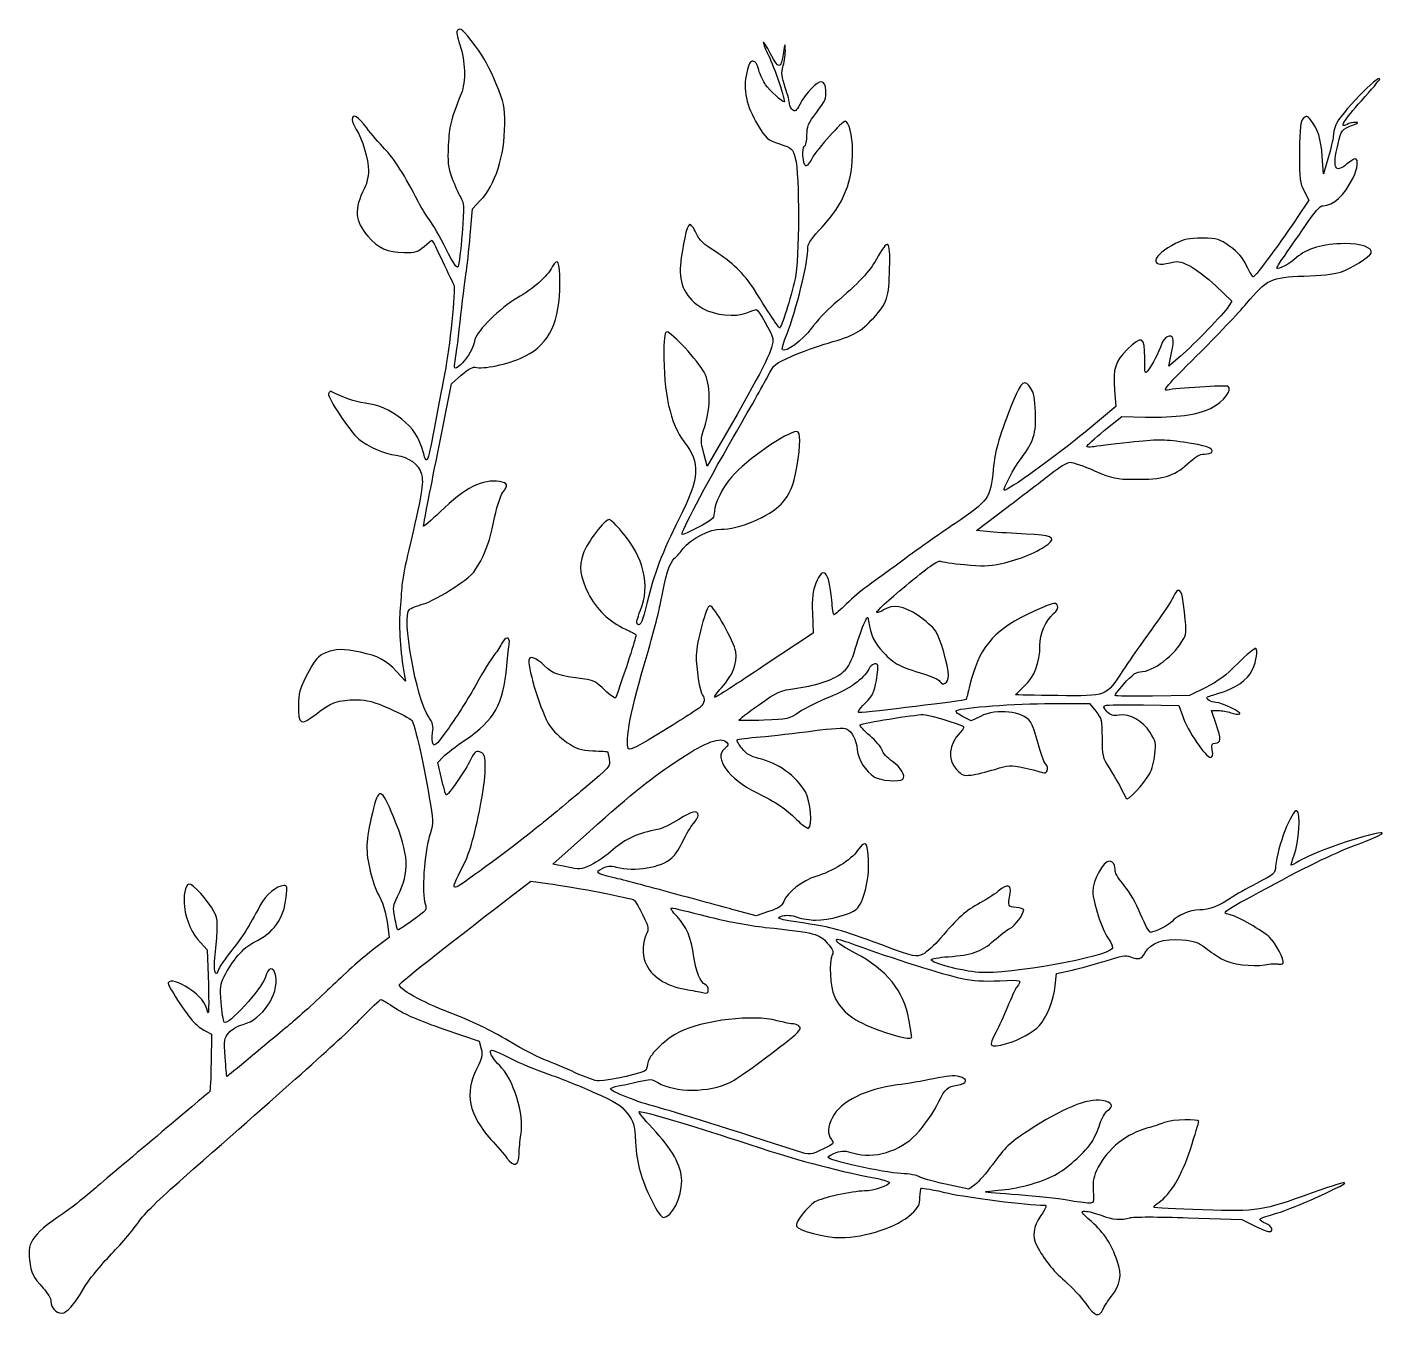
# Model space of a CAD drawing. Header units: centimetres. Extents: x -9 to 8.7, y -8.5 to 8.3.
import ezdxf

# ---------------------------------------------------------------- set-up
doc = ezdxf.new("R2010")
doc.units = ezdxf.units.CM
doc.header["$MEASUREMENT"] = 0
doc.layers.add('Layer 1', color=7, linetype='Continuous')

msp = doc.modelspace()

# ---------------------------------------------------------------- linework, layer by layer
at = {"layer": 'Layer 1'}
msp.add_open_spline([(4.80219, -8.29086), (4.74398, -8.20935), (4.6216, -8.07688), (4.53024, -7.9965), (4.53024, -7.9965), (4.37228, -7.85752), (4.25473, -7.70991), (4.16716, -7.54057), (4.16716, -7.54057), (4.10213, -7.41481), (4.11752, -7.29619), (4.21832, -7.14641), (4.21832, -7.14641), (4.29123, -7.03806), (4.30036, -7.01139), (4.26462, -7.01111), (4.26462, -7.01111), (4.03028, -7.00927), (3.27957, -6.91585), (3.01625, -6.85576), (3.01625, -6.85576), (2.83435, -6.81425), (2.67659, -6.78538), (2.66568, -6.7916), (2.66568, -6.7916), (2.65477, -6.79782), (2.64584, -6.85188), (2.64584, -6.91172), (2.64584, -6.91172), (2.64584, -7.00537), (2.63008, -7.03556), (2.53269, -7.12844), (2.53269, -7.12844), (2.36181, -7.29141), (1.93903, -7.43199), (1.61396, -7.43393), (1.61396, -7.43393), (1.42248, -7.43507), (1.06132, -7.34106), (1.03958, -7.28441), (1.03958, -7.28441), (1.02174, -7.23792), (1.18285, -7.02838), (1.28175, -6.96944), (1.28175, -6.96944), (1.37295, -6.91509), (1.76304, -6.82879), (1.92431, -6.82729), (1.92431, -6.82729), (2.04092, -6.8262), (2.24896, -6.75708), (2.24896, -6.71942), (2.24896, -6.71942), (2.24896, -6.70748), (2.1805, -6.68398), (2.09682, -6.66721), (2.09682, -6.66721), (1.45445, -6.5384), (1.07964, -6.43671), (0.29104, -6.17729), (0.29104, -6.17729), (-0.31917, -5.97655), (-0.93404, -5.79438), (-1.00135, -5.79438), (-1.00135, -5.79438), (-1.02215, -5.79438), (-0.94525, -5.89265), (-0.83047, -6.01275), (-0.83047, -6.01275), (-0.5816, -6.27316), (-0.4496, -6.5086), (-0.45018, -6.69106), (-0.45018, -6.69106), (-0.45089, -6.91553), (-0.57768, -7.17021), (-0.68872, -7.17021), (-0.68872, -7.17021), (-0.71811, -7.17021), (-0.76972, -7.09614), (-0.84079, -6.95193), (-0.84079, -6.95193), (-0.98566, -6.658), (-1.0321, -6.4896), (-1.05057, -6.19125), (-1.05057, -6.19125), (-1.06528, -5.95371), (-1.07137, -5.93314), (-1.16145, -5.81688), (-1.16145, -5.81688), (-1.24523, -5.70876), (-1.29841, -5.67538), (-1.60073, -5.54115), (-1.60073, -5.54115), (-1.78991, -5.45716), (-2.0578, -5.3505), (-2.19604, -5.30413), (-2.19604, -5.30413), (-2.33428, -5.25776), (-2.55753, -5.16443), (-2.69213, -5.09673), (-2.69213, -5.09673), (-2.9151, -4.98458), (-2.93687, -4.97841), (-2.93687, -5.02726), (-2.93687, -5.02726), (-2.93687, -5.05675), (-2.88491, -5.13129), (-2.8214, -5.19289), (-2.8214, -5.19289), (-2.63862, -5.37019), (-2.49569, -5.8317), (-2.54089, -6.09864), (-2.54089, -6.09864), (-2.55321, -6.1714), (-2.564, -6.28191), (-2.56487, -6.34421), (-2.56487, -6.34421), (-2.56704, -6.50002), (-2.63133, -6.5233), (-2.72332, -6.40159), (-2.72332, -6.40159), (-2.76073, -6.35209), (-2.85486, -6.24185), (-2.93249, -6.15661), (-2.93249, -6.15661), (-3.21775, -5.84337), (-3.27687, -5.55116), (-3.11749, -5.24213), (-3.11749, -5.24213), (-3.04428, -5.10018), (-3.03666, -5.06667), (-3.05796, -4.98044), (-3.05796, -4.98044), (-3.05796, -4.98044), (-3.0824, -4.88156), (-3.0824, -4.88156), (-3.0824, -4.88156), (-3.0824, -4.88156), (-3.54542, -4.72196), (-3.54542, -4.72196), (-3.54542, -4.72196), (-3.87522, -4.60828), (-4.0556, -4.53025), (-4.17235, -4.45076), (-4.17235, -4.45076), (-4.2625, -4.38938), (-4.34722, -4.33917), (-4.36062, -4.33917), (-4.36062, -4.33917), (-4.37402, -4.33917), (-4.49194, -4.45066), (-4.62267, -4.58693), (-4.62267, -4.58693), (-4.83649, -4.8098), (-5.52041, -5.42328), (-6.92741, -6.65427), (-6.92741, -6.65427), (-7.25354, -6.93961), (-7.4437, -7.12684), (-7.51074, -7.22864), (-7.51074, -7.22864), (-7.56545, -7.31171), (-7.72512, -7.49945), (-7.86556, -7.64582), (-7.86556, -7.64582), (-8.006, -7.7922), (-8.16783, -7.99212), (-8.22518, -8.09009), (-8.22518, -8.09009), (-8.36124, -8.32252), (-8.44206, -8.41375), (-8.51192, -8.41375), (-8.51192, -8.41375), (-8.58757, -8.41375), (-8.65188, -8.34575), (-8.65188, -8.26575), (-8.65188, -8.26575), (-8.65188, -8.22746), (-8.69368, -8.15509), (-8.75396, -8.08905), (-8.75396, -8.08905), (-8.88712, -7.94313), (-8.90746, -7.90068), (-8.92969, -7.72224), (-8.92969, -7.72224), (-8.96056, -7.47438), (-8.89355, -7.38893), (-8.41375, -7.06433), (-8.41375, -7.06433), (-8.36282, -7.02987), (-8.20804, -6.90489), (-8.06979, -6.78658), (-8.06979, -6.78658), (-7.93155, -6.66828), (-7.54459, -6.34124), (-7.20989, -6.05983), (-7.20989, -6.05983), (-6.87519, -5.77842), (-6.59545, -5.54311), (-6.58825, -5.53691), (-6.58825, -5.53691), (-6.58104, -5.53071), (-6.57287, -5.3598), (-6.57009, -5.15711), (-6.57009, -5.15711), (-6.57009, -5.15711), (-6.56503, -4.78858), (-6.56503, -4.78858), (-6.56503, -4.78858), (-6.56503, -4.78858), (-6.64636, -4.74652), (-6.64636, -4.74652), (-6.64636, -4.74652), (-6.69109, -4.72339), (-6.75733, -4.67287), (-6.79355, -4.63426), (-6.79355, -4.63426), (-6.89611, -4.52494), (-7.14284, -4.14743), (-7.12773, -4.12297), (-7.12773, -4.12297), (-7.09897, -4.07644), (-6.99189, -4.10484), (-6.85925, -4.19417), (-6.85925, -4.19417), (-6.70776, -4.29619), (-6.64536, -4.37492), (-6.61273, -4.5052), (-6.61273, -4.5052), (-6.60093, -4.55232), (-6.59778, -4.38915), (-6.60569, -4.14074), (-6.60569, -4.14074), (-6.60569, -4.14074), (-6.62003, -3.69095), (-6.62003, -3.69095), (-6.62003, -3.69095), (-6.62003, -3.69095), (-6.70861, -3.59835), (-6.70861, -3.59835), (-6.70861, -3.59835), (-6.8169, -3.48514), (-6.89499, -3.31149), (-6.91681, -3.13533), (-6.91681, -3.13533), (-6.93458, -2.9919), (-6.90773, -2.85381), (-6.85891, -2.83753), (-6.85891, -2.83753), (-6.81582, -2.82317), (-6.59895, -3.06044), (-6.5335, -3.19356), (-6.5335, -3.19356), (-6.47674, -3.309), (-6.47656, -3.32128), (-6.52402, -3.84309), (-6.52402, -3.84309), (-6.53769, -3.99334), (-6.50417, -4.05285), (-6.46874, -3.94124), (-6.46874, -3.94124), (-6.45932, -3.91155), (-6.38325, -3.80142), (-6.2997, -3.6965), (-6.2997, -3.6965), (-6.15568, -3.51564), (-6.0884, -3.409), (-5.93158, -3.11302), (-5.93158, -3.11302), (-5.86144, -2.98063), (-5.71413, -2.85752), (-5.62585, -2.85752), (-5.62585, -2.85752), (-5.58012, -2.85752), (-5.57707, -2.87147), (-5.59307, -3.00756), (-5.59307, -3.00756), (-5.62703, -3.2965), (-5.75043, -3.4682), (-6.0168, -3.59715), (-6.0168, -3.59715), (-6.14707, -3.66021), (-6.29514, -3.8316), (-6.40015, -4.04088), (-6.40015, -4.04088), (-6.44934, -4.1389), (-6.45413, -4.18021), (-6.43908, -4.3761), (-6.43908, -4.3761), (-6.42963, -4.49898), (-6.41191, -4.61536), (-6.39969, -4.63472), (-6.39969, -4.63472), (-6.36292, -4.69299), (-5.90692, -4.19595), (-5.86762, -4.05476), (-5.86762, -4.05476), (-5.82737, -3.91015), (-5.75516, -3.9007), (-5.72964, -4.0367), (-5.72964, -4.0367), (-5.68575, -4.27067), (-5.90657, -4.59675), (-6.15367, -4.66284), (-6.15367, -4.66284), (-6.22888, -4.68295), (-6.30125, -4.72514), (-6.34042, -4.77169), (-6.34042, -4.77169), (-6.40124, -4.84397), (-6.40351, -4.85956), (-6.38682, -5.08954), (-6.38682, -5.08954), (-6.37716, -5.22255), (-6.36721, -5.33406), (-6.36471, -5.33733), (-6.36471, -5.33733), (-6.3622, -5.3406), (-6.22392, -5.22919), (-6.05742, -5.08975), (-6.05742, -5.08975), (-5.89092, -4.95031), (-5.65348, -4.75185), (-5.52979, -4.64873), (-5.52979, -4.64873), (-5.4061, -4.54561), (-5.16202, -4.32254), (-4.98739, -4.15303), (-4.98739, -4.15303), (-4.81276, -3.98351), (-4.57627, -3.775), (-4.46184, -3.68967), (-4.46184, -3.68967), (-4.46184, -3.68967), (-4.25379, -3.53452), (-4.25379, -3.53452), (-4.25379, -3.53452), (-4.25379, -3.53452), (-4.27093, -3.3887), (-4.27093, -3.3887), (-4.27093, -3.3887), (-4.29014, -3.22524), (-4.3459, -3.04453), (-4.40491, -2.95447), (-4.40491, -2.95447), (-4.42651, -2.9215), (-4.4694, -2.79393), (-4.50021, -2.67098), (-4.50021, -2.67098), (-4.56453, -2.41433), (-4.55963, -2.28246), (-4.47198, -1.91166), (-4.47198, -1.91166), (-4.39134, -1.5705), (-4.35655, -1.57723), (-4.19829, -1.96458), (-4.19829, -1.96458), (-3.99466, -2.46297), (-3.98347, -2.67901), (-4.1448, -2.99775), (-4.1448, -2.99775), (-4.20332, -3.11337), (-4.20661, -3.138), (-4.18161, -3.27326), (-4.18161, -3.27326), (-4.16651, -3.35495), (-4.14922, -3.42672), (-4.1432, -3.43274), (-4.1432, -3.43274), (-4.13718, -3.43876), (-4.0486, -3.38284), (-3.94635, -3.30847), (-3.94635, -3.30847), (-3.76396, -3.17581), (-3.76098, -3.17174), (-3.78842, -3.09302), (-3.78842, -3.09302), (-3.83316, -2.96469), (-3.79858, -2.42505), (-3.73288, -2.22609), (-3.73288, -2.22609), (-3.67914, -2.06337), (-3.67864, -2.04902), (-3.71803, -1.80276), (-3.71803, -1.80276), (-3.79388, -1.3286), (-3.92075, -0.75435), (-3.95921, -0.71108), (-3.95921, -0.71108), (-3.98025, -0.68742), (-4.11152, -0.61784), (-4.25094, -0.55645), (-4.25094, -0.55645), (-4.4612, -0.46387), (-4.53431, -0.44446), (-4.67976, -0.4426), (-4.67976, -0.4426), (-4.90719, -0.43968), (-5.02528, -0.48141), (-5.20583, -0.62847), (-5.20583, -0.62847), (-5.39981, -0.78647), (-5.43801, -0.76716), (-5.4351, -0.51263), (-5.4351, -0.51263), (-5.43332, -0.3572), (-5.419, -0.30384), (-5.33657, -0.14556), (-5.33657, -0.14556), (-5.21241, 0.09286), (-5.18683, 0.12348), (-5.07151, 0.17166), (-5.07151, 0.17166), (-4.95316, 0.22111), (-4.85156, 0.22196), (-4.62891, 0.17538), (-4.62891, 0.17538), (-4.39825, 0.12712), (-4.29557, 0.0724), (-4.1587, -0.0752), (-4.1587, -0.0752), (-4.1587, -0.0752), (-4.04439, -0.19847), (-4.04439, -0.19847), (-4.04439, -0.19847), (-4.04439, -0.19847), (-4.06005, -0.10632), (-4.06005, -0.10632), (-4.06005, -0.10632), (-4.10658, 0.16739), (-4.13027, 0.51419), (-4.1152, 0.70111), (-4.1152, 0.70111), (-4.10582, 0.81753), (-4.09357, 0.97231), (-4.08799, 1.04507), (-4.08799, 1.04507), (-4.0824, 1.11783), (-4.04229, 1.32619), (-3.99885, 1.50809), (-3.99885, 1.50809), (-3.83213, 2.20618), (-3.80246, 2.38405), (-3.83475, 2.49181), (-3.83475, 2.49181), (-3.87362, 2.62154), (-3.9985, 2.7135), (-4.16503, 2.73502), (-4.16503, 2.73502), (-4.31902, 2.75492), (-4.53113, 2.84761), (-4.64702, 2.94565), (-4.64702, 2.94565), (-4.76691, 3.04707), (-5.06151, 3.48642), (-5.04263, 3.53564), (-5.04263, 3.53564), (-5.03406, 3.55797), (-5.01813, 3.57166), (-5.00722, 3.56607), (-5.00722, 3.56607), (-4.83876, 3.47972), (-4.71691, 3.4375), (-4.56691, 3.41354), (-4.56691, 3.41354), (-4.36268, 3.38091), (-4.27652, 3.34304), (-4.09206, 3.20478), (-4.09206, 3.20478), (-3.94889, 3.09747), (-3.8605, 2.9608), (-3.80876, 2.76672), (-3.80876, 2.76672), (-3.76371, 2.59771), (-3.75474, 2.62092), (-3.65103, 3.17496), (-3.65103, 3.17496), (-3.60609, 3.41507), (-3.55165, 3.7018), (-3.53006, 3.81214), (-3.53006, 3.81214), (-3.47147, 4.1116), (-3.38988, 4.89927), (-3.41257, 4.94632), (-3.41257, 4.94632), (-3.42346, 4.96889), (-3.49006, 5.1094), (-3.56059, 5.25855), (-3.56059, 5.25855), (-3.63111, 5.40771), (-3.69367, 5.52975), (-3.6996, 5.52975), (-3.6996, 5.52975), (-3.70554, 5.52975), (-3.75107, 5.49403), (-3.80079, 5.45037), (-3.80079, 5.45037), (-3.88142, 5.37958), (-3.9098, 5.37099), (-4.06331, 5.37099), (-4.06331, 5.37099), (-4.27176, 5.37099), (-4.39988, 5.42896), (-4.53161, 5.58285), (-4.53161, 5.58285), (-4.7021, 5.78203), (-4.71335, 5.93751), (-4.57669, 6.20557), (-4.57669, 6.20557), (-4.54661, 6.26456), (-4.52436, 6.36092), (-4.52436, 6.43213), (-4.52436, 6.43213), (-4.52436, 6.57736), (-4.60678, 6.85846), (-4.68256, 6.97172), (-4.68256, 6.97172), (-4.71177, 7.01538), (-4.73575, 7.07193), (-4.73585, 7.0974), (-4.73585, 7.0974), (-4.73619, 7.18643), (-4.65741, 7.14247), (-4.54623, 6.99157), (-4.54623, 6.99157), (-4.48458, 6.9079), (-4.38002, 6.78586), (-4.31389, 6.72037), (-4.31389, 6.72037), (-4.20015, 6.60776), (-4.04147, 6.35802), (-3.87679, 6.03245), (-3.87679, 6.03245), (-3.83631, 5.95241), (-3.77049, 5.84526), (-3.73054, 5.79432), (-3.73054, 5.79432), (-3.69059, 5.74339), (-3.59563, 5.57742), (-3.51952, 5.4255), (-3.51952, 5.4255), (-3.41828, 5.22342), (-3.37518, 5.15995), (-3.35891, 5.18902), (-3.35891, 5.18902), (-3.34668, 5.21087), (-3.32356, 5.40432), (-3.30754, 5.6189), (-3.30754, 5.6189), (-3.28026, 5.9842), (-3.2816, 6.01443), (-3.32854, 6.0935), (-3.32854, 6.0935), (-3.35611, 6.13995), (-3.40567, 6.25221), (-3.43867, 6.34296), (-3.43867, 6.34296), (-3.4904, 6.48522), (-3.49691, 6.54358), (-3.48587, 6.76629), (-3.48587, 6.76629), (-3.47356, 7.0147), (-3.45708, 7.08054), (-3.3186, 7.43472), (-3.3186, 7.43472), (-3.25583, 7.59526), (-3.26287, 7.85887), (-3.33554, 8.06885), (-3.33554, 8.06885), (-3.37429, 8.18083), (-3.38382, 8.2419), (-3.3654, 8.26032), (-3.3654, 8.26032), (-3.32631, 8.29941), (-3.29907, 8.27522), (-3.13163, 8.05274), (-3.13163, 8.05274), (-3.03312, 7.92185), (-2.94169, 7.75583), (-2.86647, 7.57126), (-2.86647, 7.57126), (-2.75864, 7.30668), (-2.75169, 7.27428), (-2.75206, 7.03802), (-2.75206, 7.03802), (-2.7527, 6.62563), (-2.87348, 6.24838), (-3.06977, 6.04565), (-3.06977, 6.04565), (-3.06977, 6.04565), (-3.17224, 5.93982), (-3.17224, 5.93982), (-3.17224, 5.93982), (-3.17224, 5.93982), (-3.20115, 5.59586), (-3.20115, 5.59586), (-3.20115, 5.59586), (-3.21705, 5.40668), (-3.24164, 5.17789), (-3.25581, 5.08743), (-3.25581, 5.08743), (-3.26997, 4.99697), (-3.30443, 4.71643), (-3.33237, 4.46399), (-3.33237, 4.46399), (-3.36031, 4.21156), (-3.39121, 3.97303), (-3.40102, 3.93393), (-3.40102, 3.93393), (-3.42386, 3.84291), (-3.38819, 3.84351), (-3.30204, 3.93559), (-3.30204, 3.93559), (-3.22596, 4.0169), (-3.16466, 4.13086), (-3.13868, 4.23927), (-3.13868, 4.23927), (-3.11037, 4.35736), (-2.81526, 4.64893), (-2.5944, 4.77702), (-2.5944, 4.77702), (-2.36765, 4.90852), (-2.20486, 5.05282), (-2.13538, 5.18389), (-2.13538, 5.18389), (-2.06475, 5.31714), (-2.03434, 5.25589), (-2.03478, 4.98125), (-2.03478, 4.98125), (-2.03559, 4.47359), (-2.1663, 4.19375), (-2.48049, 4.02702), (-2.48049, 4.02702), (-2.65479, 3.93453), (-2.99217, 3.85491), (-3.11493, 3.87729), (-3.11493, 3.87729), (-3.17379, 3.88802), (-3.21351, 3.8683), (-3.31643, 3.77726), (-3.31643, 3.77726), (-3.31643, 3.77726), (-3.44462, 3.66387), (-3.44462, 3.66387), (-3.44462, 3.66387), (-3.44462, 3.66387), (-3.62686, 2.75131), (-3.62686, 2.75131), (-3.62686, 2.75131), (-3.72709, 2.2494), (-3.80931, 1.82771), (-3.80956, 1.81422), (-3.80956, 1.81422), (-3.8098, 1.80072), (-3.71179, 1.88491), (-3.59173, 2.0013), (-3.59173, 2.0013), (-3.27299, 2.31031), (-3.03176, 2.43277), (-2.82004, 2.39305), (-2.82004, 2.39305), (-2.71047, 2.37249), (-2.70482, 2.35182), (-2.77993, 2.24633), (-2.77993, 2.24633), (-2.8122, 2.20101), (-2.86083, 2.04323), (-2.89847, 1.8617), (-2.89847, 1.8617), (-2.94501, 1.63727), (-2.98987, 1.50291), (-3.06412, 1.3656), (-3.06412, 1.3656), (-3.15769, 1.19255), (-3.18614, 1.16384), (-3.41521, 1.01122), (-3.41521, 1.01122), (-3.55336, 0.91919), (-3.72936, 0.82635), (-3.81, 0.80297), (-3.81, 0.80297), (-3.89004, 0.77977), (-3.97204, 0.74751), (-3.99223, 0.73127), (-3.99223, 0.73127), (-4.094, 0.64942), (-3.90141, -0.43422), (-3.74497, -0.65996), (-3.74497, -0.65996), (-3.68389, -0.7481), (-3.67536, -0.78103), (-3.69045, -0.87037), (-3.69045, -0.87037), (-3.70029, -0.92863), (-3.69754, -0.99559), (-3.68434, -1.01918), (-3.68434, -1.01918), (-3.66507, -1.05362), (-3.62398, -1.0109), (-3.47576, -0.80229), (-3.47576, -0.80229), (-3.37424, -0.65941), (-3.21568, -0.40742), (-3.12341, -0.24231), (-3.12341, -0.24231), (-3.03114, -0.0772), (-2.92928, 0.08949), (-2.89706, 0.12811), (-2.89706, 0.12811), (-2.86484, 0.16673), (-2.81825, 0.23779), (-2.79352, 0.28601), (-2.79352, 0.28601), (-2.74315, 0.38423), (-2.68122, 0.38562), (-2.69356, 0.28826), (-2.69356, 0.28826), (-2.69798, 0.25335), (-2.71148, 0.12359), (-2.72356, -0.0001), (-2.72356, -0.0001), (-2.77345, -0.5111), (-2.88057, -0.70218), (-3.26257, -0.96165), (-3.26257, -0.96165), (-3.3832, -1.04359), (-3.51377, -1.14389), (-3.55272, -1.18455), (-3.55272, -1.18455), (-3.55272, -1.18455), (-3.62355, -1.25848), (-3.62355, -1.25848), (-3.62355, -1.25848), (-3.62355, -1.25848), (-3.57465, -1.46374), (-3.57465, -1.46374), (-3.57465, -1.46374), (-3.54775, -1.57663), (-3.52074, -1.674), (-3.51463, -1.68012), (-3.51463, -1.68012), (-3.4958, -1.69895), (-3.25082, -1.34557), (-3.19917, -1.22508), (-3.19917, -1.22508), (-3.15005, -1.1105), (-3.11561, -1.09116), (-3.04271, -1.13725), (-3.04271, -1.13725), (-2.98483, -1.17384), (-2.99401, -1.43164), (-3.06676, -1.8125), (-3.06676, -1.8125), (-3.1493, -2.24463), (-3.21164, -2.4521), (-3.32075, -2.65776), (-3.32075, -2.65776), (-3.42139, -2.84746), (-3.43384, -2.89766), (-3.37459, -2.87493), (-3.37459, -2.87493), (-3.31702, -2.85284), (-2.56005, -2.29154), (-2.29992, -2.07805), (-2.29992, -2.07805), (-2.17515, -1.97565), (-1.9163, -1.7609), (-1.72471, -1.60083), (-1.72471, -1.60083), (-1.37889, -1.3119), (-1.37648, -1.30912), (-1.39284, -1.21718), (-1.39284, -1.21718), (-1.40191, -1.16625), (-1.41126, -1.12205), (-1.41362, -1.11897), (-1.41362, -1.11897), (-1.41599, -1.11589), (-1.5026, -1.10938), (-1.60609, -1.10451), (-1.60609, -1.10451), (-1.77166, -1.09672), (-1.81218, -1.08375), (-1.94354, -0.99653), (-1.94354, -0.99653), (-2.02981, -0.93925), (-2.12499, -0.84669), (-2.16902, -0.77726), (-2.16902, -0.77726), (-2.27507, -0.61004), (-2.44926, -0.05803), (-2.43722, 0.07266), (-2.43722, 0.07266), (-2.43133, 0.13664), (-2.34244, 0.10463), (-2.23604, 0.0002), (-2.23604, 0.0002), (-2.12565, -0.10814), (-2.06212, -0.12912), (-1.71108, -0.17315), (-1.71108, -0.17315), (-1.60492, -0.18647), (-1.56095, -0.21073), (-1.45114, -0.31657), (-1.45114, -0.31657), (-1.37845, -0.38663), (-1.3142, -0.43041), (-1.30836, -0.41385), (-1.30836, -0.41385), (-1.14713, 0.04354), (-1.03793, 0.38519), (-1.04785, 0.40124), (-1.04785, 0.40124), (-1.05482, 0.41251), (-1.11549, 0.44605), (-1.18267, 0.47577), (-1.18267, 0.47577), (-1.38266, 0.56424), (-1.57091, 0.7443), (-1.66297, 0.93518), (-1.66297, 0.93518), (-1.77281, 1.16293), (-1.7895, 1.28504), (-1.73373, 1.45295), (-1.73373, 1.45295), (-1.68507, 1.59945), (-1.44336, 1.91261), (-1.38899, 1.89959), (-1.38899, 1.89959), (-1.37083, 1.89524), (-1.30024, 1.8262), (-1.23211, 1.74616), (-1.23211, 1.74616), (-0.94307, 1.40658), (-0.85623, 1.04316), (-0.9872, 0.72123), (-0.9872, 0.72123), (-1.03037, 0.61512), (-1.04455, 0.55015), (-1.02691, 0.53925), (-1.02691, 0.53925), (-0.98549, 0.51365), (-0.95937, 0.57266), (-0.89949, 0.82707), (-0.89949, 0.82707), (-0.81579, 1.18272), (-0.70057, 1.48477), (-0.48837, 1.90491), (-0.48837, 1.90491), (-0.21515, 2.44586), (-0.20287, 2.6346), (-0.42282, 2.91285), (-0.42282, 2.91285), (-0.59698, 3.13318), (-0.69019, 3.55702), (-0.68266, 4.09433), (-0.68266, 4.09433), (-0.67997, 4.28637), (-0.67115, 4.33907), (-0.6417, 4.33907), (-0.6417, 4.33907), (-0.58613, 4.33907), (-0.23511, 3.95762), (-0.15907, 3.81461), (-0.15907, 3.81461), (-0.07251, 3.6518), (-0.0697, 3.37576), (-0.15186, 3.10876), (-0.15186, 3.10876), (-0.20742, 2.92823), (-0.20771, 2.91942), (-0.16348, 2.75975), (-0.16348, 2.75975), (-0.16348, 2.75975), (-0.1181, 2.59594), (-0.1181, 2.59594), (-0.1181, 2.59594), (-0.1181, 2.59594), (0.19, 3.13016), (0.19, 3.13016), (0.19, 3.13016), (0.62965, 3.89246), (0.74979, 4.14152), (0.73168, 4.25309), (0.73168, 4.25309), (0.7191, 4.33055), (0.54695, 4.63021), (0.51506, 4.63021), (0.51506, 4.63021), (0.50886, 4.63021), (0.45522, 4.61078), (0.39586, 4.58703), (0.39586, 4.58703), (0.24903, 4.52828), (-0.02451, 4.55569), (-0.1758, 4.64431), (-0.1758, 4.64431), (-0.39847, 4.77474), (-0.49254, 4.95694), (-0.46709, 5.20848), (-0.46709, 5.20848), (-0.441, 5.46636), (-0.38441, 5.72356), (-0.35132, 5.73459), (-0.35132, 5.73459), (-0.33383, 5.74042), (-0.29395, 5.69081), (-0.26271, 5.62435), (-0.26271, 5.62435), (-0.2168, 5.52669), (-0.16889, 5.48044), (-0.01288, 5.3832), (-0.01288, 5.3832), (0.18967, 5.25696), (0.37081, 5.08232), (0.48144, 4.90665), (0.48144, 4.90665), (0.73431, 4.5051), (0.80894, 4.39272), (0.82296, 4.39242), (0.82296, 4.39242), (0.84433, 4.39196), (0.96638, 4.78002), (1.02257, 5.02708), (1.02257, 5.02708), (1.07994, 5.27937), (1.08231, 6.39027), (1.02591, 6.59691), (1.02591, 6.59691), (0.99159, 6.72266), (0.98824, 6.7257), (0.82178, 6.78212), (0.82178, 6.78212), (0.65749, 6.8378), (0.6491, 6.84518), (0.53509, 7.03412), (0.53509, 7.03412), (0.38823, 7.2775), (0.34428, 7.48783), (0.39392, 7.70966), (0.39392, 7.70966), (0.41928, 7.82304), (0.43844, 7.85813), (0.47501, 7.85813), (0.47501, 7.85813), (0.50924, 7.85813), (0.53098, 7.82609), (0.55128, 7.74568), (0.55128, 7.74568), (0.5669, 7.68383), (0.60701, 7.59627), (0.64041, 7.55109), (0.64041, 7.55109), (0.69913, 7.47167), (0.85363, 7.32896), (0.88088, 7.32896), (0.88088, 7.32896), (0.90532, 7.32896), (0.75049, 7.78989), (0.67898, 7.93001), (0.67898, 7.93001), (0.64024, 8.00592), (0.60912, 8.08332), (0.60984, 8.10199), (0.60984, 8.10199), (0.61056, 8.12066), (0.65313, 8.0541), (0.70446, 7.95407), (0.70446, 7.95407), (0.81074, 7.74693), (0.8406, 7.74938), (0.87238, 7.96784), (0.87238, 7.96784), (0.89017, 8.09013), (0.89343, 8.09598), (0.89628, 8.01064), (0.89628, 8.01064), (0.8981, 7.95628), (0.88581, 7.86033), (0.86899, 7.79741), (0.86899, 7.79741), (0.84249, 7.69834), (0.84604, 7.6604), (0.89545, 7.51408), (0.89545, 7.51408), (0.92683, 7.42116), (0.9525, 7.3251), (0.9525, 7.3006), (0.9525, 7.3006), (0.9525, 7.2761), (0.96967, 7.24181), (0.99065, 7.2244), (0.99065, 7.2244), (1.02198, 7.1984), (1.03846, 7.21082), (1.08287, 7.29392), (1.08287, 7.29392), (1.16491, 7.44742), (1.31162, 7.59957), (1.36739, 7.58899), (1.36739, 7.58899), (1.40287, 7.58226), (1.4176, 7.55149), (1.42344, 7.472), (1.42344, 7.472), (1.43032, 7.37828), (1.41472, 7.342), (1.30438, 7.19521), (1.30438, 7.19521), (1.19366, 7.04792), (1.17739, 7.00996), (1.17739, 6.89884), (1.17739, 6.89884), (1.17739, 6.82339), (1.16348, 6.7628), (1.1433, 6.75033), (1.1433, 6.75033), (1.10809, 6.72857), (1.12455, 6.52), (1.16337, 6.49601), (1.16337, 6.49601), (1.17366, 6.48965), (1.20992, 6.53456), (1.24395, 6.59582), (1.24395, 6.59582), (1.3149, 6.72354), (1.63225, 7.0776), (1.67578, 7.0776), (1.67578, 7.0776), (1.71949, 7.0776), (1.7684, 6.88637), (1.77052, 6.70718), (1.77052, 6.70718), (1.77534, 6.30001), (1.65739, 6.00179), (1.37319, 5.70261), (1.37319, 5.70261), (1.24976, 5.57267), (1.19062, 5.48949), (1.19062, 5.44583), (1.19062, 5.44583), (1.19062, 5.23882), (1.04085, 4.621), (0.91388, 4.30424), (0.91388, 4.30424), (0.8741, 4.20499), (0.84913, 4.11621), (0.8584, 4.10694), (0.8584, 4.10694), (0.89973, 4.06561), (1.11875, 4.22826), (1.235, 4.3866), (1.235, 4.3866), (1.30242, 4.47843), (1.4361, 4.62075), (1.53207, 4.70287), (1.53207, 4.70287), (1.85819, 4.98193), (1.98785, 5.1194), (2.08094, 5.28481), (2.08094, 5.28481), (2.23826, 5.56435), (2.26028, 5.54904), (2.25223, 5.16577), (2.25223, 5.16577), (2.24418, 4.78269), (2.22215, 4.71434), (2.0452, 4.52321), (2.0452, 4.52321), (1.87155, 4.33565), (1.79565, 4.29337), (1.45521, 4.19459), (1.45521, 4.19459), (1.31697, 4.15448), (1.10265, 4.07736), (0.97896, 4.02321), (0.97896, 4.02321), (0.75761, 3.92632), (0.75266, 3.92209), (0.66494, 3.75493), (0.66494, 3.75493), (0.61592, 3.66152), (0.41734, 3.31067), (0.22365, 2.97525), (0.22365, 2.97525), (-0.15265, 2.3236), (-0.46704, 1.72821), (-0.44595, 1.70713), (-0.44595, 1.70713), (-0.42971, 1.69089), (-0.07293, 1.8777), (-0.0467, 1.91617), (-0.0467, 1.91617), (-0.03601, 1.93185), (-0.02696, 1.97445), (-0.0266, 2.01083), (-0.0266, 2.01083), (-0.02564, 2.10615), (0.08401, 2.32376), (0.19582, 2.45224), (0.19582, 2.45224), (0.39064, 2.6761), (0.9174, 3.04271), (1.04422, 3.04271), (1.04422, 3.04271), (1.09775, 3.04271), (1.09786, 2.8865), (1.04455, 2.58078), (1.04455, 2.58078), (0.99999, 2.32526), (0.96473, 2.24196), (0.84193, 2.1021), (0.84193, 2.1021), (0.70559, 1.94681), (0.26812, 1.76412), (0.06179, 1.77629), (0.06179, 1.77629), (-0.0682, 1.78396), (-0.34847, 1.64011), (-0.43058, 1.52358), (-0.43058, 1.52358), (-0.4622, 1.4787), (-0.51348, 1.42162), (-0.54453, 1.39674), (-0.54453, 1.39674), (-0.60647, 1.3471), (-0.66165, 1.17069), (-0.72655, 0.81486), (-0.72655, 0.81486), (-0.74965, 0.68822), (-0.82849, 0.38461), (-0.90175, 0.14017), (-0.90175, 0.14017), (-1.10902, -0.55137), (-1.19544, -0.99141), (-1.14121, -1.07916), (-1.14121, -1.07916), (-1.12598, -1.10381), (-1.00381, -1.04099), (-0.68588, -0.84502), (-0.68588, -0.84502), (-0.4469, -0.69771), (-0.23054, -0.55859), (-0.20507, -0.53585), (-0.20507, -0.53585), (-0.15552, -0.49161), (-0.14479, -0.42329), (-0.18096, -0.38232), (-0.18096, -0.38232), (-0.21473, -0.34407), (-0.26489, -0.02509), (-0.26236, 0.13535), (-0.26236, 0.13535), (-0.25966, 0.30669), (-0.13061, 0.78053), (-0.08665, 0.78053), (-0.08665, 0.78053), (-0.03154, 0.78053), (0.23142, 0.3145), (0.25131, 0.18158), (0.25131, 0.18158), (0.2739, 0.03063), (0.21182, -0.12628), (0.06539, -0.28836), (0.06539, -0.28836), (0.01078, -0.34881), (-0.02868, -0.4035), (-0.02229, -0.40989), (-0.02229, -0.40989), (-0.0159, -0.41628), (0.2745, -0.23141), (0.62304, 0.00094), (0.62304, 0.00094), (0.62304, 0.00094), (1.25675, 0.42339), (1.25675, 0.42339), (1.25675, 0.42339), (1.25675, 0.42339), (1.24875, 0.68133), (1.24875, 0.68133), (1.24875, 0.68133), (1.24234, 0.88781), (1.25104, 0.96566), (1.29232, 1.07156), (1.29232, 1.07156), (1.38705, 1.31457), (1.46785, 1.22954), (1.49965, 0.8534), (1.49965, 0.8534), (1.50857, 0.74783), (1.52271, 0.66145), (1.53107, 0.66145), (1.53107, 0.66145), (1.53943, 0.66145), (1.61209, 0.72579), (1.69255, 0.80442), (1.69255, 0.80442), (1.77301, 0.88306), (1.88793, 0.98128), (1.94793, 1.0227), (1.94793, 1.0227), (2.00793, 1.06412), (2.20764, 1.21016), (2.39173, 1.34725), (2.39173, 1.34725), (2.57582, 1.48433), (2.89582, 1.71055), (3.10285, 1.84996), (3.10285, 1.84996), (3.54367, 2.1468), (3.56389, 2.1754), (3.59955, 2.5523), (3.59955, 2.5523), (3.62344, 2.80483), (3.68236, 3.00447), (3.86705, 3.45872), (3.86705, 3.45872), (3.96408, 3.69738), (4.00939, 3.72707), (4.09014, 3.60495), (4.09014, 3.60495), (4.12502, 3.55219), (4.14107, 3.46672), (4.14852, 3.29406), (4.14852, 3.29406), (4.16022, 3.02297), (4.12431, 2.90788), (3.96163, 2.69513), (3.96163, 2.69513), (3.86729, 2.57175), (3.72406, 2.29961), (3.74332, 2.28035), (3.74332, 2.28035), (3.76642, 2.25725), (4.41879, 2.72814), (4.79305, 3.03806), (4.79305, 3.03806), (4.79305, 3.03806), (5.19294, 3.36921), (5.19294, 3.36921), (5.19294, 3.36921), (5.19294, 3.36921), (5.1765, 3.58313), (5.1765, 3.58313), (5.1765, 3.58313), (5.15492, 3.86393), (5.18351, 3.95563), (5.34103, 4.11078), (5.34103, 4.11078), (5.53052, 4.29742), (5.56947, 4.27876), (5.56947, 4.00136), (5.56947, 4.00136), (5.56947, 3.78932), (5.57066, 3.78524), (5.61558, 3.84316), (5.61558, 3.84316), (5.66509, 3.907), (5.74808, 4.06854), (5.7926, 4.18772), (5.7926, 4.18772), (5.80769, 4.22811), (5.83887, 4.26839), (5.86189, 4.27722), (5.86189, 4.27722), (5.94089, 4.30753), (5.95678, 4.24939), (5.91931, 4.06716), (5.91931, 4.06716), (5.91931, 4.06716), (5.88339, 3.89251), (5.88339, 3.89251), (5.88339, 3.89251), (5.88339, 3.89251), (6.0307, 4.02065), (6.0307, 4.02065), (6.0307, 4.02065), (6.22327, 4.18817), (6.593, 4.57029), (6.65422, 4.66507), (6.65422, 4.66507), (6.65422, 4.66507), (6.70237, 4.73962), (6.70237, 4.73962), (6.70237, 4.73962), (6.70237, 4.73962), (6.4931, 4.93754), (6.4931, 4.93754), (6.4931, 4.93754), (6.378, 5.04639), (6.2219, 5.16527), (6.14619, 5.2017), (6.14619, 5.2017), (6.02345, 5.26077), (5.99665, 5.26474), (5.89868, 5.23836), (5.89868, 5.23836), (5.61575, 5.16217), (5.6654, 5.33562), (5.97018, 5.48814), (5.97018, 5.48814), (6.08218, 5.54419), (6.14356, 5.55627), (6.31645, 5.55627), (6.31645, 5.55627), (6.51936, 5.55627), (6.53166, 5.55263), (6.67451, 5.45034), (6.67451, 5.45034), (6.78392, 5.372), (6.84097, 5.30654), (6.89359, 5.19899), (6.89359, 5.19899), (6.93272, 5.11901), (6.97227, 5.05368), (6.98148, 5.05381), (6.98148, 5.05381), (7.00384, 5.05414), (7.36262, 5.53889), (7.55193, 5.82455), (7.55193, 5.82455), (7.55193, 5.82455), (7.70342, 6.05314), (7.70342, 6.05314), (7.70342, 6.05314), (7.70342, 6.05314), (7.64186, 6.16851), (7.64186, 6.16851), (7.64186, 6.16851), (7.58501, 6.27505), (7.58047, 6.31386), (7.58257, 6.67546), (7.58257, 6.67546), (7.58449, 7.00796), (7.59167, 7.07383), (7.63013, 7.11202), (7.63013, 7.11202), (7.67279, 7.15438), (7.67854, 7.15314), (7.72879, 7.09086), (7.72879, 7.09086), (7.8223, 6.97494), (7.86065, 6.85333), (7.87707, 6.62058), (7.87707, 6.62058), (7.87707, 6.62058), (7.89307, 6.3938), (7.89307, 6.3938), (7.89307, 6.3938), (7.89307, 6.3938), (7.95496, 6.60194), (7.95496, 6.60194), (7.95496, 6.60194), (7.989, 6.71642), (8.01776, 6.84052), (8.01887, 6.87771), (8.01887, 6.87771), (8.01998, 6.91491), (8.03486, 6.98296), (8.05194, 7.02895), (8.05194, 7.02895), (8.09984, 7.15788), (8.62665, 7.70793), (8.62497, 7.62725), (8.62497, 7.62725), (8.62473, 7.616), (8.51758, 7.48846), (8.38684, 7.34382), (8.38684, 7.34382), (8.15596, 7.08839), (8.08828, 6.97705), (8.20032, 7.03701), (8.20032, 7.03701), (8.22847, 7.05207), (8.27907, 7.06388), (8.31277, 7.06324), (8.31277, 7.06324), (8.35828, 7.06238), (8.34766, 7.05267), (8.27151, 7.02553), (8.27151, 7.02553), (8.13504, 6.97689), (8.12571, 6.96496), (8.08244, 6.78376), (8.08244, 6.78376), (8.00678, 6.46697), (8.04049, 6.39011), (8.19724, 6.52201), (8.19724, 6.52201), (8.24048, 6.55839), (8.28901, 6.58816), (8.3051, 6.58816), (8.3051, 6.58816), (8.35238, 6.58816), (8.33874, 6.4625), (8.27841, 6.34237), (8.27841, 6.34237), (8.16116, 6.10879), (8.02155, 5.97958), (7.88649, 5.97958), (7.88649, 5.97958), (7.84801, 5.97958), (7.78108, 5.90293), (7.64969, 5.70838), (7.64969, 5.70838), (7.54895, 5.55922), (7.42407, 5.37825), (7.37217, 5.30621), (7.37217, 5.30621), (7.32027, 5.23418), (7.28171, 5.17134), (7.28648, 5.16656), (7.28648, 5.16656), (7.30815, 5.14489), (7.45329, 5.22284), (7.54416, 5.30493), (7.54416, 5.30493), (7.67447, 5.42265), (7.89035, 5.48581), (8.16557, 5.48673), (8.16557, 5.48673), (8.38492, 5.48746), (8.53618, 5.43407), (8.51287, 5.36414), (8.51287, 5.36414), (8.49496, 5.31041), (8.25333, 5.16097), (8.11362, 5.11722), (8.11362, 5.11722), (8.0285, 5.09056), (7.84922, 5.07071), (7.637, 5.06443), (7.637, 5.06443), (7.2124, 5.05187), (7.15306, 5.02355), (6.89322, 4.70951), (6.89322, 4.70951), (6.7909, 4.58586), (6.49883, 4.27842), (6.24417, 4.02632), (6.24417, 4.02632), (5.859, 3.64502), (5.79449, 3.57061), (5.86052, 3.58376), (5.86052, 3.58376), (5.97318, 3.6062), (6.62381, 3.64708), (6.64766, 3.63321), (6.64766, 3.63321), (6.72099, 3.59056), (6.60019, 3.43354), (6.42623, 3.34538), (6.42623, 3.34538), (6.25959, 3.26094), (5.9723, 3.22291), (5.57819, 3.23313), (5.57819, 3.23313), (5.57819, 3.23313), (5.2694, 3.24115), (5.2694, 3.24115), (5.2694, 3.24115), (5.2694, 3.24115), (5.04263, 3.05594), (5.04263, 3.05594), (5.04263, 3.05594), (4.91791, 2.95408), (4.81576, 2.8621), (4.81564, 2.85155), (4.81564, 2.85155), (4.81551, 2.841), (4.84816, 2.83761), (4.88818, 2.84401), (4.88818, 2.84401), (4.9282, 2.85041), (5.14343, 2.87616), (5.36646, 2.90122), (5.36646, 2.90122), (5.74087, 2.94329), (5.79519, 2.9436), (6.07439, 2.90525), (6.07439, 2.90525), (6.36272, 2.86564), (6.47258, 2.82663), (6.44075, 2.77513), (6.44075, 2.77513), (6.43278, 2.76223), (6.38993, 2.75167), (6.34553, 2.75167), (6.34553, 2.75167), (6.28585, 2.75167), (6.22791, 2.71795), (6.12322, 2.62226), (6.12322, 2.62226), (5.94788, 2.46201), (5.80377, 2.42015), (5.43718, 2.42299), (5.43718, 2.42299), (5.18715, 2.42493), (5.15859, 2.43111), (4.91803, 2.53544), (4.91803, 2.53544), (4.77802, 2.59616), (4.63514, 2.6453), (4.60053, 2.64465), (4.60053, 2.64465), (4.56575, 2.64399), (4.45475, 2.57855), (4.35239, 2.49835), (4.35239, 2.49835), (4.25053, 2.41854), (3.99089, 2.21964), (3.77543, 2.05636), (3.77543, 2.05636), (3.77543, 2.05636), (3.38369, 1.75948), (3.38369, 1.75948), (3.38369, 1.75948), (3.38369, 1.75948), (3.56117, 1.74143), (3.56117, 1.74143), (3.56117, 1.74143), (3.65878, 1.73151), (3.8684, 1.71841), (4.02699, 1.71234), (4.02699, 1.71234), (4.35489, 1.69978), (4.4194, 1.6703), (4.31272, 1.58177), (4.31272, 1.58177), (4.19959, 1.48789), (3.92923, 1.37469), (3.70977, 1.32932), (3.70977, 1.32932), (3.53336, 1.29284), (3.45534, 1.29037), (3.22483, 1.31397), (3.22483, 1.31397), (3.07374, 1.32944), (2.93169, 1.35004), (2.90915, 1.35975), (2.90915, 1.35975), (2.88094, 1.3719), (2.74156, 1.27255), (2.46161, 1.04073), (2.46161, 1.04073), (2.238, 0.85556), (2.06861, 0.69953), (2.08518, 0.69401), (2.08518, 0.69401), (2.10175, 0.68848), (2.14208, 0.70271), (2.1748, 0.72563), (2.1748, 0.72563), (2.28663, 0.80396), (2.43709, 0.77933), (2.62304, 0.65228), (2.62304, 0.65228), (2.71562, 0.58902), (2.81678, 0.50001), (2.84783, 0.45449), (2.84783, 0.45449), (2.91195, 0.36049), (3.01627, -0.00046), (3.01627, -0.1283), (3.01627, -0.1283), (3.01627, -0.22552), (2.94554, -0.27345), (2.90609, -0.20295), (2.90609, -0.20295), (2.89275, -0.17911), (2.796, -0.13474), (2.69108, -0.10435), (2.69108, -0.10435), (2.39024, -0.01719), (2.31089, 0.02507), (2.17169, 0.17225), (2.17169, 0.17225), (2.04945, 0.3015), (2.00602, 0.39346), (1.97813, 0.58209), (1.97813, 0.58209), (1.96871, 0.64577), (1.96671, 0.64479), (1.92417, 0.55563), (1.92417, 0.55563), (1.89987, 0.5047), (1.8485, 0.35885), (1.81001, 0.23152), (1.81001, 0.23152), (1.7554, 0.05084), (1.72086, -0.01682), (1.65271, -0.07665), (1.65271, -0.07665), (1.53797, -0.17739), (1.33801, -0.24817), (1.04512, -0.2917), (1.04512, -0.2917), (0.81443, -0.32599), (0.79895, -0.33282), (0.54903, -0.51075), (0.54903, -0.51075), (0.40715, -0.61176), (0.29106, -0.70051), (0.29106, -0.70796), (0.29106, -0.70796), (0.29106, -0.71541), (0.43691, -0.71559), (0.61517, -0.70835), (0.61517, -0.70835), (0.93291, -0.69545), (0.94197, -0.69336), (1.07594, -0.60225), (1.07594, -0.60225), (1.1511, -0.55113), (1.32782, -0.46371), (1.46865, -0.40797), (1.46865, -0.40797), (1.72996, -0.30454), (1.91174, -0.17544), (1.98269, -0.04287), (1.98269, -0.04287), (2.0184, 0.02385), (2.07486, 0.048), (2.09839, 0.00662), (2.09839, 0.00662), (2.1046, -0.00429), (2.09626, -0.0932), (2.07986, -0.19094), (2.07986, -0.19094), (2.05361, -0.34743), (2.03599, -0.38298), (1.93234, -0.4886), (1.93234, -0.4886), (1.84895, -0.57357), (1.82783, -0.60854), (1.85991, -0.60854), (1.85991, -0.60854), (1.96897, -0.60854), (3.23181, -0.45445), (3.24721, -0.43926), (3.24721, -0.43926), (3.25053, -0.43599), (3.27258, -0.35069), (3.2962, -0.24972), (3.2962, -0.24972), (3.40362, 0.20936), (3.59992, 0.45454), (4.02169, 0.6564), (4.02169, 0.6564), (4.37233, 0.82422), (4.41393, 0.83662), (4.43574, 0.77978), (4.43574, 0.77978), (4.44683, 0.75088), (4.42929, 0.71607), (4.38484, 0.67874), (4.38484, 0.67874), (4.28043, 0.59106), (4.2069, 0.41858), (4.2069, 0.26136), (4.2069, 0.26136), (4.2069, 0.04205), (4.1345, -0.14557), (4.00315, -0.26664), (4.00315, -0.26664), (3.94059, -0.32431), (3.8894, -0.37422), (3.88941, -0.37756), (3.88941, -0.37756), (3.88941, -0.3809), (4.13647, -0.3857), (4.43842, -0.38822), (4.43842, -0.38822), (5.0855, -0.39363), (5.06136, -0.40292), (5.28566, -0.06215), (5.28566, -0.06215), (5.36085, 0.05208), (5.46515, 0.20507), (5.51744, 0.27783), (5.51744, 0.27783), (5.56973, 0.35059), (5.67685, 0.49942), (5.75548, 0.60856), (5.75548, 0.60856), (5.83411, 0.7177), (5.91611, 0.84569), (5.93768, 0.89299), (5.93768, 0.89299), (5.9993, 1.02806), (6.04955, 1.00307), (6.07065, 0.82684), (6.07065, 0.82684), (6.1162, 0.44651), (6.11642, 0.42947), (6.0768, 0.3538), (6.0768, 0.3538), (5.96287, 0.13619), (5.68092, -0.07837), (5.50793, -0.0791), (5.50793, -0.0791), (5.44924, -0.07934), (5.3767, -0.14006), (5.24538, -0.29883), (5.24538, -0.29883), (5.21264, -0.33842), (5.18585, -0.37799), (5.18585, -0.38677), (5.18585, -0.38677), (5.18585, -0.39555), (5.40314, -0.39883), (5.66871, -0.39405), (5.66871, -0.39405), (5.66871, -0.39405), (6.15157, -0.38537), (6.15157, -0.38537), (6.15157, -0.38537), (6.15157, -0.38537), (6.36324, -0.28141), (6.36324, -0.28141), (6.36324, -0.28141), (6.52504, -0.20194), (6.62356, -0.12835), (6.78143, 0.03099), (6.78143, 0.03099), (6.89502, 0.14564), (6.9999, 0.23206), (7.01449, 0.22304), (7.01449, 0.22304), (7.04617, 0.20346), (7.02474, 0.0775), (6.96646, -0.05927), (6.96646, -0.05927), (6.91571, -0.17835), (6.73123, -0.30547), (6.53344, -0.35765), (6.53344, -0.35765), (6.45865, -0.37738), (6.3901, -0.40088), (6.38111, -0.40986), (6.38111, -0.40986), (6.35828, -0.43269), (6.43187, -0.47529), (6.49553, -0.47609), (6.49553, -0.47609), (6.56961, -0.47702), (6.84689, -0.61216), (6.80585, -0.62734), (6.80585, -0.62734), (6.78735, -0.63418), (6.73497, -0.62679), (6.68945, -0.61093), (6.68945, -0.61093), (6.64393, -0.59507), (6.56836, -0.58208), (6.52153, -0.58208), (6.52153, -0.58208), (6.52153, -0.58208), (6.43637, -0.58208), (6.43637, -0.58208), (6.43637, -0.58208), (6.43637, -0.58208), (6.49904, -0.76067), (6.49904, -0.76067), (6.49904, -0.76067), (6.56734, -0.95531), (6.56443, -1.00541), (6.48479, -1.00541), (6.48479, -1.00541), (6.44004, -1.00541), (6.43482, -1.01845), (6.44773, -1.09801), (6.44773, -1.09801), (6.45907, -1.1679), (6.45342, -1.19061), (6.42468, -1.19061), (6.42468, -1.19061), (6.35949, -1.19061), (6.12581, -0.84373), (6.05928, -0.64821), (6.05928, -0.64821), (6.05928, -0.64821), (6.01427, -0.51592), (6.01427, -0.51592), (6.01427, -0.51592), (6.01427, -0.51592), (5.55468, -0.50866), (5.55468, -0.50866), (5.55468, -0.50866), (5.3019, -0.50467), (5.078, -0.50795), (5.05712, -0.51597), (5.05712, -0.51597), (5.0268, -0.5276), (5.03102, -0.54317), (5.07803, -0.59321), (5.07803, -0.59321), (5.12577, -0.64403), (5.15568, -0.65336), (5.23617, -0.64257), (5.23617, -0.64257), (5.3798, -0.62331), (5.53912, -0.71238), (5.63892, -0.86774), (5.63892, -0.86774), (5.71238, -0.9821), (5.71748, -1.00489), (5.70186, -1.14898), (5.70186, -1.14898), (5.69251, -1.23522), (5.66201, -1.34833), (5.63408, -1.40033), (5.63408, -1.40033), (5.56317, -1.53237), (5.34165, -1.76734), (5.32632, -1.72677), (5.32632, -1.72677), (5.30093, -1.65956), (5.193, -1.46371), (5.10493, -1.32502), (5.10493, -1.32502), (5.01806, -1.18826), (5.01385, -1.17035), (5.01385, -0.93726), (5.01385, -0.93726), (5.01385, -0.70334), (5.01034, -0.68854), (4.93171, -0.59137), (4.93171, -0.59137), (4.93171, -0.59137), (4.84957, -0.48986), (4.84957, -0.48986), (4.84957, -0.48986), (4.84957, -0.48986), (4.36285, -0.49122), (4.36285, -0.49122), (4.36285, -0.49122), (3.8816, -0.49256), (3.19521, -0.54214), (3.12601, -0.58057), (3.12601, -0.58057), (3.10093, -0.59449), (3.12348, -0.61773), (3.20154, -0.65842), (3.20154, -0.65842), (3.20154, -0.65842), (3.31282, -0.71642), (3.31282, -0.71642), (3.31282, -0.71642), (3.31282, -0.71642), (3.43303, -0.65823), (3.43303, -0.65823), (3.43303, -0.65823), (3.6488, -0.55378), (3.98156, -0.58978), (4.08248, -0.72849), (4.08248, -0.72849), (4.10866, -0.76447), (4.15463, -0.8921), (4.18464, -1.01211), (4.18464, -1.01211), (4.21465, -1.13212), (4.25718, -1.25071), (4.27916, -1.27563), (4.27916, -1.27563), (4.33109, -1.33453), (4.30292, -1.41502), (4.23972, -1.38831), (4.23972, -1.38831), (4.21438, -1.3776), (4.1075, -1.35011), (4.00221, -1.32721), (4.00221, -1.32721), (3.81607, -1.28673), (3.80548, -1.28727), (3.61856, -1.3467), (3.61856, -1.3467), (3.51284, -1.38032), (3.37569, -1.41373), (3.31378, -1.42095), (3.31378, -1.42095), (3.2131, -1.4327), (3.19285, -1.42513), (3.12196, -1.34924), (3.12196, -1.34924), (3.00096, -1.2197), (3.01966, -1.02242), (3.16765, -0.86728), (3.16765, -0.86728), (3.22012, -0.81228), (3.22752, -0.79204), (3.19904, -0.78149), (3.19904, -0.78149), (2.97518, -0.69853), (2.75362, -0.63493), (2.6875, -0.63464), (2.6875, -0.63464), (2.57763, -0.63417), (1.89712, -0.74478), (1.87081, -0.76739), (1.87081, -0.76739), (1.85928, -0.77729), (1.91449, -0.84062), (1.99349, -0.90812), (1.99349, -0.90812), (2.07249, -0.97562), (2.14454, -1.06033), (2.15358, -1.09638), (2.15358, -1.09638), (2.16278, -1.13304), (2.22229, -1.19788), (2.28865, -1.24353), (2.28865, -1.24353), (2.40011, -1.32022), (2.46488, -1.43337), (2.42186, -1.47627), (2.42186, -1.47627), (2.38514, -1.51289), (2.12405, -1.49258), (2.0557, -1.44779), (2.0557, -1.44779), (1.93737, -1.37026), (1.84655, -1.22576), (1.83159, -1.09122), (1.83159, -1.09122), (1.81658, -0.95618), (1.76689, -0.85956), (1.6918, -0.81937), (1.6918, -0.81937), (1.66055, -0.80265), (1.51354, -0.8118), (1.25237, -0.84673), (1.25237, -0.84673), (1.03651, -0.8756), (0.7309, -0.91023), (0.57323, -0.92368), (0.57323, -0.92368), (0.41556, -0.93713), (0.27958, -0.95512), (0.27104, -0.96366), (0.27104, -0.96366), (0.2625, -0.9722), (0.29101, -1.02304), (0.3344, -1.07664), (0.3344, -1.07664), (0.39486, -1.15134), (0.44411, -1.18104), (0.54527, -1.20382), (0.54527, -1.20382), (0.79565, -1.26021), (1.03281, -1.42931), (1.15755, -1.6404), (1.15755, -1.6404), (1.22313, -1.75138), (1.25196, -2.09179), (1.19733, -2.11), (1.19733, -2.11), (1.17919, -2.11605), (1.10858, -2.06524), (1.04043, -1.99708), (1.04043, -1.99708), (0.89891, -1.85556), (0.78703, -1.78066), (0.51948, -1.64831), (0.51948, -1.64831), (0.15865, -1.46982), (-0.03928, -1.19695), (0.10648, -1.07893), (0.10648, -1.07893), (0.15915, -1.03628), (0.16243, -1.02429), (0.13013, -0.99269), (0.13013, -0.99269), (0.05627, -0.92043), (-0.13257, -0.98822), (-0.46334, -1.20573), (-0.46334, -1.20573), (-0.85674, -1.46441), (-1.06556, -1.63114), (-1.65098, -2.154), (-1.65098, -2.154), (-1.65098, -2.154), (-2.12563, -2.57792), (-2.12563, -2.57792), (-2.12563, -2.57792), (-2.12563, -2.57792), (-1.94793, -2.61581), (-1.94793, -2.61581), (-1.94793, -2.61581), (-1.77575, -2.65252), (-1.76598, -2.65173), (-1.63332, -2.59022), (-1.63332, -2.59022), (-1.55802, -2.55531), (-1.42694, -2.46498), (-1.34204, -2.3895), (-1.34204, -2.3895), (-1.18961, -2.25399), (-1.0067, -2.17141), (-0.76503, -2.12902), (-0.76503, -2.12902), (-0.71287, -2.11987), (-0.58861, -2.06098), (-0.48891, -1.99816), (-0.48891, -1.99816), (-0.31415, -1.88804), (-0.2381, -1.87206), (-0.2381, -1.94545), (-0.2381, -1.94545), (-0.2381, -1.9646), (-0.26624, -2.01393), (-0.30063, -2.05507), (-0.30063, -2.05507), (-0.33502, -2.0962), (-0.39421, -2.19576), (-0.43215, -2.27631), (-0.43215, -2.27631), (-0.4701, -2.35686), (-0.53555, -2.45572), (-0.57761, -2.49602), (-0.57761, -2.49602), (-0.70997, -2.62283), (-1.06815, -2.68319), (-1.30234, -2.61815), (-1.30234, -2.61815), (-1.38136, -2.5962), (-1.41759, -2.59945), (-1.48547, -2.63455), (-1.48547, -2.63455), (-1.58523, -2.68614), (-1.56636, -2.7023), (-1.34935, -2.75108), (-1.34935, -2.75108), (-1.26931, -2.76907), (-0.94189, -2.85531), (-0.62175, -2.94273), (-0.62175, -2.94273), (-0.3016, -3.03014), (0.08535, -3.13486), (0.23815, -3.17542), (0.23815, -3.17542), (0.23815, -3.17542), (0.51596, -3.24918), (0.51596, -3.24918), (0.51596, -3.24918), (0.51596, -3.24918), (0.67939, -3.19576), (0.67939, -3.19576), (0.67939, -3.19576), (0.81114, -3.15269), (0.84902, -3.12737), (0.8748, -3.06514), (0.8748, -3.06514), (0.92649, -2.94036), (1.1163, -2.79296), (1.29498, -2.73886), (1.29498, -2.73886), (1.50839, -2.67424), (1.75512, -2.52203), (1.83181, -2.40768), (1.83181, -2.40768), (1.93534, -2.25329), (1.97005, -2.28299), (1.97886, -2.53352), (1.97886, -2.53352), (1.98789, -2.78999), (1.91501, -3.07946), (1.81939, -3.16698), (1.81939, -3.16698), (1.7486, -3.23177), (1.46314, -3.30729), (1.28908, -3.30729), (1.28908, -3.30729), (1.2214, -3.30729), (1.1145, -3.2898), (1.05153, -3.26842), (1.05153, -3.26842), (0.97428, -3.24219), (0.91159, -3.23683), (0.85878, -3.25193), (0.85878, -3.25193), (0.75433, -3.2818), (0.79491, -3.29512), (1.15094, -3.34785), (1.15094, -3.34785), (1.50776, -3.4007), (1.59123, -3.42421), (2.15075, -3.62944), (2.15075, -3.62944), (2.58824, -3.78992), (2.59627, -3.79174), (2.68319, -3.75029), (2.68319, -3.75029), (2.73173, -3.72714), (2.83546, -3.63314), (2.91369, -3.54139), (2.91369, -3.54139), (3.14223, -3.27336), (3.23701, -3.18917), (3.42986, -3.08288), (3.42986, -3.08288), (3.52979, -3.0278), (3.64359, -2.95301), (3.68274, -2.91668), (3.68274, -2.91668), (3.77323, -2.83271), (3.84149, -2.852), (3.82086, -2.95571), (3.82086, -2.95571), (3.78695, -3.1261), (3.79043, -3.13479), (3.89599, -3.14352), (3.89599, -3.14352), (3.95056, -3.14804), (3.99521, -3.16224), (3.99521, -3.17508), (3.99521, -3.17508), (3.99521, -3.23068), (3.88339, -3.38077), (3.81665, -3.41474), (3.81665, -3.41474), (3.77661, -3.43512), (3.68299, -3.5062), (3.60859, -3.5727), (3.60859, -3.5727), (3.4484, -3.71589), (3.31971, -3.76129), (3.01625, -3.78167), (3.01625, -3.78167), (2.89256, -3.78998), (2.79135, -3.80868), (2.79135, -3.82323), (2.79135, -3.82323), (2.79135, -3.86422), (3.19199, -3.96903), (3.41312, -3.98589), (3.41312, -3.98589), (3.80441, -4.01572), (5.07876, -3.78674), (5.14838, -3.6741), (5.14838, -3.6741), (5.1572, -3.65983), (5.1347, -3.6042), (5.09838, -3.55048), (5.09838, -3.55048), (5.00995, -3.41968), (4.89479, -3.07324), (4.89479, -2.93799), (4.89479, -2.93799), (4.89479, -2.78405), (5.0287, -2.54), (5.11316, -2.54), (5.11316, -2.54), (5.15654, -2.54), (5.18583, -2.59333), (5.18583, -2.6723), (5.18583, -2.6723), (5.18583, -2.69903), (5.23794, -2.78194), (5.30162, -2.85655), (5.30162, -2.85655), (5.37112, -2.93797), (5.45668, -3.08693), (5.51562, -3.22913), (5.51562, -3.22913), (5.56963, -3.35944), (5.62766, -3.46579), (5.64457, -3.46547), (5.64457, -3.46547), (5.69991, -3.46442), (5.88612, -3.36965), (5.9249, -3.32279), (5.9249, -3.32279), (5.99026, -3.2438), (6.15738, -3.175), (6.28385, -3.175), (6.28385, -3.175), (6.40441, -3.175), (6.54975, -3.11729), (6.7052, -3.00769), (6.7052, -3.00769), (6.74777, -2.97768), (6.89064, -2.89753), (7.0227, -2.82957), (7.0227, -2.82957), (7.25804, -2.70847), (7.26297, -2.70397), (7.27087, -2.60316), (7.27087, -2.60316), (7.28979, -2.36171), (7.48289, -1.86312), (7.54858, -1.88614), (7.54858, -1.88614), (7.59986, -1.90412), (7.57586, -2.30411), (7.51409, -2.46081), (7.51409, -2.46081), (7.48545, -2.53347), (7.46712, -2.59291), (7.47335, -2.59291), (7.47335, -2.59291), (7.47958, -2.59291), (7.52406, -2.56969), (7.57218, -2.5413), (7.57218, -2.5413), (7.76423, -2.42803), (8.28999, -2.24137), (8.59895, -2.17677), (8.59895, -2.17677), (8.74216, -2.14683), (8.60194, -2.22618), (8.35688, -2.31377), (8.35688, -2.31377), (8.08016, -2.41267), (7.72072, -2.58512), (7.15698, -2.88942), (7.15698, -2.88942), (6.54496, -3.21978), (6.55663, -3.21097), (6.69167, -3.24063), (6.69167, -3.24063), (6.77845, -3.25969), (7.09789, -3.44359), (7.19268, -3.52905), (7.19268, -3.52905), (7.26972, -3.59851), (7.3896, -3.82902), (7.36738, -3.86497), (7.36738, -3.86497), (7.35836, -3.87957), (7.33047, -3.885), (7.30541, -3.87705), (7.30541, -3.87705), (7.28035, -3.8691), (7.20201, -3.87339), (7.13133, -3.8866), (7.13133, -3.8866), (6.96769, -3.91717), (6.69659, -3.87997), (6.56713, -3.80918), (6.56713, -3.80918), (6.5132, -3.77969), (6.42001, -3.71611), (6.36004, -3.66789), (6.36004, -3.66789), (6.26539, -3.59179), (6.22465, -3.57799), (6.05134, -3.56334), (6.05134, -3.56334), (5.8113, -3.54305), (5.65155, -3.59855), (5.57461, -3.72897), (5.57461, -3.72897), (5.52301, -3.81645), (5.49292, -3.82484), (5.38203, -3.78268), (5.38203, -3.78268), (5.32397, -3.76061), (5.26399, -3.77043), (5.06942, -3.8339), (5.06942, -3.8339), (4.937, -3.8771), (4.73744, -3.93202), (4.62596, -3.95595), (4.62596, -3.95595), (4.62596, -3.95595), (4.42326, -3.99947), (4.42326, -3.99947), (4.42326, -3.99947), (4.42326, -3.99947), (4.40535, -4.1627), (4.40535, -4.1627), (4.40535, -4.1627), (4.38584, -4.3405), (4.28963, -4.58182), (4.20035, -4.67685), (4.20035, -4.67685), (4.11679, -4.7658), (3.92598, -4.8704), (3.77297, -4.91115), (3.77297, -4.91115), (3.54282, -4.97243), (3.5275, -4.95547), (3.63576, -4.75922), (3.63576, -4.75922), (3.67089, -4.69554), (3.73847, -4.54819), (3.78594, -4.43177), (3.78594, -4.43177), (3.83341, -4.31535), (3.8862, -4.20224), (3.90325, -4.18042), (3.90325, -4.18042), (3.97968, -4.0826), (3.97477, -4.08067), (3.68392, -4.09428), (3.68392, -4.09428), (3.47418, -4.1041), (3.34113, -4.09554), (3.17514, -4.06156), (3.17514, -4.06156), (2.95951, -4.01741), (2.26862, -3.7983), (1.80203, -3.62608), (1.80203, -3.62608), (1.67991, -3.581), (1.57454, -3.54958), (1.56787, -3.55624), (1.56787, -3.55624), (1.54097, -3.58314), (1.59883, -3.62709), (1.80416, -3.73573), (1.80416, -3.73573), (2.2154, -3.95331), (2.4376, -4.22715), (2.50273, -4.59667), (2.50273, -4.59667), (2.52265, -4.70971), (2.53919, -4.81113), (2.53948, -4.82204), (2.53948, -4.82204), (2.54062, -4.86554), (2.39838, -4.83684), (2.11358, -4.73611), (2.11358, -4.73611), (1.78371, -4.61944), (1.63514, -4.50721), (1.534, -4.29828), (1.534, -4.29828), (1.47685, -4.18023), (1.46023, -3.84658), (1.50713, -3.75895), (1.50713, -3.75895), (1.52708, -3.72166), (1.51277, -3.68821), (1.44097, -3.60433), (1.44097, -3.60433), (1.33695, -3.48281), (1.29531, -3.47227), (0.635, -3.40037), (0.635, -3.40037), (0.42045, -3.37701), (0.11404, -3.31908), (-0.13229, -3.25532), (-0.13229, -3.25532), (-0.35785, -3.19694), (-0.55976, -3.14903), (-0.58098, -3.14886), (-0.58098, -3.14886), (-0.60372, -3.14867), (-0.57522, -3.19472), (-0.51156, -3.261), (-0.51156, -3.261), (-0.38837, -3.38926), (-0.32779, -3.53528), (-0.29347, -3.78666), (-0.29347, -3.78666), (-0.26793, -3.97373), (-0.20656, -4.12098), (-0.14414, -4.14493), (-0.14414, -4.14493), (-0.12307, -4.15301), (-0.10584, -4.18356), (-0.10584, -4.2128), (-0.10584, -4.2128), (-0.10584, -4.25748), (-0.11746, -4.26313), (-0.1786, -4.24818), (-0.1786, -4.24818), (-0.21862, -4.2384), (-0.32002, -4.21929), (-0.40395, -4.20571), (-0.40395, -4.20571), (-0.65815, -4.1646), (-0.85824, -4.02959), (-0.92437, -3.85458), (-0.92437, -3.85458), (-0.96447, -3.74844), (-0.95915, -3.58209), (-0.91279, -3.49244), (-0.91279, -3.49244), (-0.87535, -3.42004), (-0.8778, -3.40573), (-0.95545, -3.24317), (-0.95545, -3.24317), (-1.00076, -3.14832), (-1.05137, -3.06006), (-1.06793, -3.04704), (-1.06793, -3.04704), (-1.10271, -3.01969), (-1.86612, -2.87231), (-2.19229, -2.82998), (-2.19229, -2.82998), (-2.19229, -2.82998), (-2.41343, -2.80128), (-2.41343, -2.80128), (-2.41343, -2.80128), (-2.41343, -2.80128), (-2.70823, -3.02765), (-2.70823, -3.02765), (-2.70823, -3.02765), (-3.57513, -3.69333), (-4.11183, -4.1175), (-4.12008, -4.14349), (-4.12008, -4.14349), (-4.13834, -4.20103), (-3.84291, -4.36552), (-3.45283, -4.51501), (-3.45283, -4.51501), (-3.19014, -4.61568), (-2.93683, -4.73759), (-2.70361, -4.87559), (-2.70361, -4.87559), (-2.50982, -4.99026), (-2.28713, -5.10614), (-2.20874, -5.13311), (-2.20874, -5.13311), (-2.13035, -5.16008), (-1.96282, -5.2306), (-1.83644, -5.28982), (-1.83644, -5.28982), (-1.71006, -5.34904), (-1.56961, -5.39757), (-1.52433, -5.39765), (-1.52433, -5.39765), (-1.39911, -5.39789), (-0.9217, -5.28552), (-0.9123, -5.25361), (-0.9123, -5.25361), (-0.90775, -5.23816), (-0.89617, -5.1898), (-0.88656, -5.14615), (-0.88656, -5.14615), (-0.86523, -5.04917), (-0.64409, -4.83795), (-0.48618, -4.76372), (-0.48618, -4.76372), (-0.14177, -4.60183), (0.4647, -4.53061), (0.78976, -4.61388), (0.78976, -4.61388), (0.88161, -4.63741), (0.97815, -4.65666), (1.0043, -4.65666), (1.0043, -4.65666), (1.03045, -4.65666), (1.06513, -4.67267), (1.08137, -4.69224), (1.08137, -4.69224), (1.10457, -4.7202), (1.07612, -4.7556), (0.94845, -4.8576), (0.94845, -4.8576), (0.60033, -5.13573), (0.2996, -5.35275), (0.17442, -5.41619), (0.17442, -5.41619), (-0.08872, -5.54953), (-0.54147, -5.55065), (-0.76074, -5.41851), (-0.76074, -5.41851), (-0.84205, -5.3695), (-0.85588, -5.36883), (-1.01209, -5.4062), (-1.01209, -5.4062), (-1.10301, -5.42795), (-1.22205, -5.45329), (-1.27662, -5.46251), (-1.27662, -5.46251), (-1.33119, -5.47173), (-1.37584, -5.48898), (-1.37584, -5.50086), (-1.37584, -5.50086), (-1.37584, -5.53412), (-1.01811, -5.6745), (-0.7673, -5.73966), (-0.7673, -5.73966), (-0.58722, -5.78645), (0.25895, -6.05191), (1.05642, -6.31181), (1.05642, -6.31181), (1.2124, -6.36264), (1.22868, -6.36115), (1.39253, -6.28099), (1.39253, -6.28099), (1.52733, -6.21504), (1.53184, -6.20951), (1.49439, -6.15604), (1.49439, -6.15604), (1.44086, -6.07961), (1.44521, -5.99706), (1.5094, -5.87125), (1.5094, -5.87125), (1.61468, -5.66488), (1.9438, -5.49975), (2.35003, -5.44948), (2.35003, -5.44948), (2.47634, -5.43385), (2.68917, -5.39739), (2.82299, -5.36846), (2.82299, -5.36846), (2.9943, -5.33143), (3.09216, -5.32257), (3.15372, -5.33852), (3.15372, -5.33852), (3.27988, -5.37121), (3.266, -5.43387), (3.12852, -5.45222), (3.12852, -5.45222), (3.01005, -5.46803), (2.97019, -5.50373), (2.89419, -5.66208), (2.89419, -5.66208), (2.82862, -5.7987), (2.70403, -5.97914), (2.59575, -6.09431), (2.59575, -6.09431), (2.39406, -6.30883), (2.0399, -6.41521), (1.7886, -6.33675), (1.7886, -6.33675), (1.67411, -6.30101), (1.63878, -6.29982), (1.55551, -6.32892), (1.55551, -6.32892), (1.50153, -6.34778), (1.45391, -6.37513), (1.44968, -6.38968), (1.44968, -6.38968), (1.43873, -6.42734), (2.17185, -6.5893), (2.40159, -6.59998), (2.40159, -6.59998), (2.50736, -6.60489), (2.61129, -6.62334), (2.63254, -6.64098), (2.63254, -6.64098), (2.65379, -6.65862), (2.80876, -6.70209), (2.97691, -6.73758), (2.97691, -6.73758), (2.97691, -6.73758), (3.28264, -6.80211), (3.28264, -6.80211), (3.28264, -6.80211), (3.28264, -6.80211), (3.36173, -6.74579), (3.36173, -6.74579), (3.36173, -6.74579), (3.40523, -6.71481), (3.50721, -6.59821), (3.58835, -6.48666), (3.58835, -6.48666), (3.75621, -6.25589), (3.80819, -6.20644), (4.04813, -6.04918), (4.04813, -6.04918), (4.50004, -5.75301), (4.82033, -5.6212), (5.01661, -5.65064), (5.01661, -5.65064), (5.14419, -5.66977), (5.17338, -5.72991), (5.08259, -5.78661), (5.08259, -5.78661), (5.05491, -5.8039), (5.01139, -5.88117), (4.98587, -5.95834), (4.98587, -5.95834), (4.96036, -6.0355), (4.91283, -6.14105), (4.88026, -6.19288), (4.88026, -6.19288), (4.80826, -6.30745), (4.58055, -6.51569), (4.43373, -6.60123), (4.43373, -6.60123), (4.26244, -6.70103), (3.94768, -6.79321), (3.70926, -6.8134), (3.70926, -6.8134), (3.58837, -6.82364), (3.49312, -6.83567), (3.49759, -6.84015), (3.49759, -6.84015), (3.50206, -6.84462), (3.6954, -6.86212), (3.92723, -6.87903), (3.92723, -6.87903), (4.15906, -6.89594), (4.44481, -6.92668), (4.56223, -6.94735), (4.56223, -6.94735), (4.67965, -6.96802), (4.80549, -6.98496), (4.84187, -6.98501), (4.84187, -6.98501), (4.90615, -6.98509), (4.90776, -6.98057), (4.89898, -6.82485), (4.89898, -6.82485), (4.89142, -6.69075), (4.90206, -6.64067), (4.96417, -6.51789), (4.96417, -6.51789), (5.0848, -6.27948), (5.34165, -6.07625), (5.60931, -6.00745), (5.60931, -6.00745), (5.67471, -5.99064), (5.77311, -5.95963), (5.82798, -5.93854), (5.82798, -5.93854), (5.93916, -5.89582), (6.27063, -5.88604), (6.27063, -5.92549), (6.27063, -5.92549), (6.27063, -5.9394), (6.22235, -6.09983), (6.16334, -6.282), (6.16334, -6.282), (6.05315, -6.62216), (5.9012, -6.87821), (5.75118, -6.97651), (5.75118, -6.97651), (5.71673, -6.99908), (5.68855, -7.02619), (5.68855, -7.03676), (5.68855, -7.03676), (5.68855, -7.04732), (5.97456, -7.064), (6.32413, -7.07382), (6.32413, -7.07382), (7.0538, -7.09431), (7.08681, -7.08918), (7.74747, -6.8526), (7.74747, -6.8526), (8.31863, -6.64807), (8.30956, -6.68438), (7.72422, -6.9457), (7.72422, -6.9457), (7.55598, -7.02081), (7.33869, -7.10382), (7.24136, -7.13016), (7.24136, -7.13016), (7.14402, -7.15651), (7.06438, -7.18676), (7.06438, -7.19739), (7.06438, -7.19739), (7.06438, -7.20802), (7.1001, -7.23151), (7.14376, -7.24959), (7.14376, -7.24959), (7.22563, -7.2835), (7.25314, -7.35542), (7.18424, -7.35542), (7.18424, -7.35542), (7.16285, -7.35542), (7.07515, -7.31975), (6.98936, -7.27615), (6.98936, -7.27615), (6.98936, -7.27615), (6.83337, -7.19688), (6.83337, -7.19688), (6.83337, -7.19688), (6.83337, -7.19688), (6.13529, -7.17433), (6.13529, -7.17433), (6.13529, -7.17433), (5.75134, -7.16193), (5.40964, -7.16188), (5.37595, -7.17422), (5.37595, -7.17422), (5.27601, -7.21083), (5.14356, -7.20008), (5.00064, -7.14374), (5.00064, -7.14374), (4.9268, -7.11464), (4.83469, -7.09082), (4.79594, -7.09082), (4.79594, -7.09082), (4.73021, -7.09082), (4.73561, -7.09984), (4.87656, -7.22546), (4.87656, -7.22546), (5.04529, -7.37585), (5.13392, -7.5112), (5.2117, -7.73729), (5.2117, -7.73729), (5.27591, -7.92392), (5.25612, -8.04653), (5.13765, -8.19611), (5.13765, -8.19611), (5.09324, -8.25218), (5.04233, -8.33004), (5.02452, -8.36913), (5.02452, -8.36913), (4.97617, -8.47524), (4.91966, -8.45534), (4.8022, -8.29085), (4.8022, -8.29085), (4.8022, -8.29085), (4.80219, -8.29086), (4.80219, -8.29086)], degree=3, knots=[0, 0, 0, 0, 0.0014771, 0.0014771, 0.0014771, 0.0014771, 0.00295421, 0.00295421, 0.00295421, 0.00295421, 0.00443131, 0.00443131, 0.00443131, 0.00443131, 0.00590842, 0.00590842, 0.00590842, 0.00590842, 0.00738552, 0.00738552, 0.00738552, 0.00738552, 0.00886263, 0.00886263, 0.00886263, 0.00886263, 0.01033973, 0.01033973, 0.01033973, 0.01033973, 0.01181684, 0.01181684, 0.01181684, 0.01181684, 0.01329394, 0.01329394, 0.01329394, 0.01329394, 0.01477105, 0.01477105, 0.01477105, 0.01477105, 0.01624815, 0.01624815, 0.01624815, 0.01624815, 0.01772526, 0.01772526, 0.01772526, 0.01772526, 0.01920236, 0.01920236, 0.01920236, 0.01920236, 0.02067947, 0.02067947, 0.02067947, 0.02067947, 0.02215657, 0.02215657, 0.02215657, 0.02215657, 0.02363368, 0.02363368, 0.02363368, 0.02363368, 0.02511078, 0.02511078, 0.02511078, 0.02511078, 0.02658789, 0.02658789, 0.02658789, 0.02658789, 0.02806499, 0.02806499, 0.02806499, 0.02806499, 0.0295421, 0.0295421, 0.0295421, 0.0295421, 0.0310192, 0.0310192, 0.0310192, 0.0310192, 0.03249631, 0.03249631, 0.03249631, 0.03249631, 0.03397341, 0.03397341, 0.03397341, 0.03397341, 0.03545052, 0.03545052, 0.03545052, 0.03545052, 0.03692762, 0.03692762, 0.03692762, 0.03692762, 0.03840473, 0.03840473, 0.03840473, 0.03840473, 0.03988183, 0.03988183, 0.03988183, 0.03988183, 0.04135894, 0.04135894, 0.04135894, 0.04135894, 0.04283604, 0.04283604, 0.04283604, 0.04283604, 0.04431315, 0.04431315, 0.04431315, 0.04431315, 0.04579025, 0.04579025, 0.04579025, 0.04579025, 0.04726736, 0.04726736, 0.04726736, 0.04726736, 0.04874446, 0.04874446, 0.04874446, 0.04874446, 0.05022157, 0.05022157, 0.05022157, 0.05022157, 0.05169867, 0.05169867, 0.05169867, 0.05169867, 0.05317578, 0.05317578, 0.05317578, 0.05317578, 0.05465288, 0.05465288, 0.05465288, 0.05465288, 0.05612999, 0.05612999, 0.05612999, 0.05612999, 0.05760709, 0.05760709, 0.05760709, 0.05760709, 0.05908419, 0.05908419, 0.05908419, 0.05908419, 0.0605613, 0.0605613, 0.0605613, 0.0605613, 0.0620384, 0.0620384, 0.0620384, 0.0620384, 0.06351551, 0.06351551, 0.06351551, 0.06351551, 0.06499261, 0.06499261, 0.06499261, 0.06499261, 0.06646972, 0.06646972, 0.06646972, 0.06646972, 0.06794682, 0.06794682, 0.06794682, 0.06794682, 0.06942393, 0.06942393, 0.06942393, 0.06942393, 0.07090103, 0.07090103, 0.07090103, 0.07090103, 0.07237814, 0.07237814, 0.07237814, 0.07237814, 0.07385524, 0.07385524, 0.07385524, 0.07385524, 0.07533235, 0.07533235, 0.07533235, 0.07533235, 0.07680945, 0.07680945, 0.07680945, 0.07680945, 0.07828656, 0.07828656, 0.07828656, 0.07828656, 0.07976366, 0.07976366, 0.07976366, 0.07976366, 0.08124077, 0.08124077, 0.08124077, 0.08124077, 0.08271787, 0.08271787, 0.08271787, 0.08271787, 0.08419498, 0.08419498, 0.08419498, 0.08419498, 0.08567208, 0.08567208, 0.08567208, 0.08567208, 0.08714919, 0.08714919, 0.08714919, 0.08714919, 0.08862629, 0.08862629, 0.08862629, 0.08862629, 0.0901034, 0.0901034, 0.0901034, 0.0901034, 0.0915805, 0.0915805, 0.0915805, 0.0915805, 0.09305761, 0.09305761, 0.09305761, 0.09305761, 0.09453471, 0.09453471, 0.09453471, 0.09453471, 0.09601182, 0.09601182, 0.09601182, 0.09601182, 0.09748892, 0.09748892, 0.09748892, 0.09748892, 0.09896603, 0.09896603, 0.09896603, 0.09896603, 0.10044313, 0.10044313, 0.10044313, 0.10044313, 0.10192024, 0.10192024, 0.10192024, 0.10192024, 0.10339734, 0.10339734, 0.10339734, 0.10339734, 0.10487445, 0.10487445, 0.10487445, 0.10487445, 0.10635155, 0.10635155, 0.10635155, 0.10635155, 0.10782866, 0.10782866, 0.10782866, 0.10782866, 0.10930576, 0.10930576, 0.10930576, 0.10930576, 0.11078287, 0.11078287, 0.11078287, 0.11078287, 0.11225997, 0.11225997, 0.11225997, 0.11225997, 0.11373708, 0.11373708, 0.11373708, 0.11373708, 0.11521418, 0.11521418, 0.11521418, 0.11521418, 0.11669129, 0.11669129, 0.11669129, 0.11669129, 0.11816839, 0.11816839, 0.11816839, 0.11816839, 0.11964549, 0.11964549, 0.11964549, 0.11964549, 0.1211226, 0.1211226, 0.1211226, 0.1211226, 0.1225997, 0.1225997, 0.1225997, 0.1225997, 0.12407681, 0.12407681, 0.12407681, 0.12407681, 0.12555391, 0.12555391, 0.12555391, 0.12555391, 0.12703102, 0.12703102, 0.12703102, 0.12703102, 0.12850812, 0.12850812, 0.12850812, 0.12850812, 0.12998523, 0.12998523, 0.12998523, 0.12998523, 0.13146233, 0.13146233, 0.13146233, 0.13146233, 0.13293944, 0.13293944, 0.13293944, 0.13293944, 0.13441654, 0.13441654, 0.13441654, 0.13441654, 0.13589365, 0.13589365, 0.13589365, 0.13589365, 0.13737075, 0.13737075, 0.13737075, 0.13737075, 0.13884786, 0.13884786, 0.13884786, 0.13884786, 0.14032496, 0.14032496, 0.14032496, 0.14032496, 0.14180207, 0.14180207, 0.14180207, 0.14180207, 0.14327917, 0.14327917, 0.14327917, 0.14327917, 0.14475628, 0.14475628, 0.14475628, 0.14475628, 0.14623338, 0.14623338, 0.14623338, 0.14623338, 0.14771049, 0.14771049, 0.14771049, 0.14771049, 0.14918759, 0.14918759, 0.14918759, 0.14918759, 0.1506647, 0.1506647, 0.1506647, 0.1506647, 0.1521418, 0.1521418, 0.1521418, 0.1521418, 0.15361891, 0.15361891, 0.15361891, 0.15361891, 0.15509601, 0.15509601, 0.15509601, 0.15509601, 0.15657312, 0.15657312, 0.15657312, 0.15657312, 0.15805022, 0.15805022, 0.15805022, 0.15805022, 0.15952733, 0.15952733, 0.15952733, 0.15952733, 0.16100443, 0.16100443, 0.16100443, 0.16100443, 0.16248154, 0.16248154, 0.16248154, 0.16248154, 0.16395864, 0.16395864, 0.16395864, 0.16395864, 0.16543575, 0.16543575, 0.16543575, 0.16543575, 0.16691285, 0.16691285, 0.16691285, 0.16691285, 0.16838996, 0.16838996, 0.16838996, 0.16838996, 0.16986706, 0.16986706, 0.16986706, 0.16986706, 0.17134417, 0.17134417, 0.17134417, 0.17134417, 0.17282127, 0.17282127, 0.17282127, 0.17282127, 0.17429838, 0.17429838, 0.17429838, 0.17429838, 0.17577548, 0.17577548, 0.17577548, 0.17577548, 0.17725258, 0.17725258, 0.17725258, 0.17725258, 0.17872969, 0.17872969, 0.17872969, 0.17872969, 0.18020679, 0.18020679, 0.18020679, 0.18020679, 0.1816839, 0.1816839, 0.1816839, 0.1816839, 0.183161, 0.183161, 0.183161, 0.183161, 0.18463811, 0.18463811, 0.18463811, 0.18463811, 0.18611521, 0.18611521, 0.18611521, 0.18611521, 0.18759232, 0.18759232, 0.18759232, 0.18759232, 0.18906942, 0.18906942, 0.18906942, 0.18906942, 0.19054653, 0.19054653, 0.19054653, 0.19054653, 0.19202363, 0.19202363, 0.19202363, 0.19202363, 0.19350074, 0.19350074, 0.19350074, 0.19350074, 0.19497784, 0.19497784, 0.19497784, 0.19497784, 0.19645495, 0.19645495, 0.19645495, 0.19645495, 0.19793205, 0.19793205, 0.19793205, 0.19793205, 0.19940916, 0.19940916, 0.19940916, 0.19940916, 0.20088626, 0.20088626, 0.20088626, 0.20088626, 0.20236337, 0.20236337, 0.20236337, 0.20236337, 0.20384047, 0.20384047, 0.20384047, 0.20384047, 0.20531758, 0.20531758, 0.20531758, 0.20531758, 0.20679468, 0.20679468, 0.20679468, 0.20679468, 0.20827179, 0.20827179, 0.20827179, 0.20827179, 0.20974889, 0.20974889, 0.20974889, 0.20974889, 0.211226, 0.211226, 0.211226, 0.211226, 0.2127031, 0.2127031, 0.2127031, 0.2127031, 0.21418021, 0.21418021, 0.21418021, 0.21418021, 0.21565731, 0.21565731, 0.21565731, 0.21565731, 0.21713442, 0.21713442, 0.21713442, 0.21713442, 0.21861152, 0.21861152, 0.21861152, 0.21861152, 0.22008863, 0.22008863, 0.22008863, 0.22008863, 0.22156573, 0.22156573, 0.22156573, 0.22156573, 0.22304284, 0.22304284, 0.22304284, 0.22304284, 0.22451994, 0.22451994, 0.22451994, 0.22451994, 0.22599705, 0.22599705, 0.22599705, 0.22599705, 0.22747415, 0.22747415, 0.22747415, 0.22747415, 0.22895126, 0.22895126, 0.22895126, 0.22895126, 0.23042836, 0.23042836, 0.23042836, 0.23042836, 0.23190547, 0.23190547, 0.23190547, 0.23190547, 0.23338257, 0.23338257, 0.23338257, 0.23338257, 0.23485968, 0.23485968, 0.23485968, 0.23485968, 0.23633678, 0.23633678, 0.23633678, 0.23633678, 0.23781388, 0.23781388, 0.23781388, 0.23781388, 0.23929099, 0.23929099, 0.23929099, 0.23929099, 0.24076809, 0.24076809, 0.24076809, 0.24076809, 0.2422452, 0.2422452, 0.2422452, 0.2422452, 0.2437223, 0.2437223, 0.2437223, 0.2437223, 0.24519941, 0.24519941, 0.24519941, 0.24519941, 0.24667651, 0.24667651, 0.24667651, 0.24667651, 0.24815362, 0.24815362, 0.24815362, 0.24815362, 0.24963072, 0.24963072, 0.24963072, 0.24963072, 0.25110783, 0.25110783, 0.25110783, 0.25110783, 0.25258493, 0.25258493, 0.25258493, 0.25258493, 0.25406204, 0.25406204, 0.25406204, 0.25406204, 0.25553914, 0.25553914, 0.25553914, 0.25553914, 0.25701625, 0.25701625, 0.25701625, 0.25701625, 0.25849335, 0.25849335, 0.25849335, 0.25849335, 0.25997046, 0.25997046, 0.25997046, 0.25997046, 0.26144756, 0.26144756, 0.26144756, 0.26144756, 0.26292467, 0.26292467, 0.26292467, 0.26292467, 0.26440177, 0.26440177, 0.26440177, 0.26440177, 0.26587888, 0.26587888, 0.26587888, 0.26587888, 0.26735598, 0.26735598, 0.26735598, 0.26735598, 0.26883309, 0.26883309, 0.26883309, 0.26883309, 0.27031019, 0.27031019, 0.27031019, 0.27031019, 0.2717873, 0.2717873, 0.2717873, 0.2717873, 0.2732644, 0.2732644, 0.2732644, 0.2732644, 0.27474151, 0.27474151, 0.27474151, 0.27474151, 0.27621861, 0.27621861, 0.27621861, 0.27621861, 0.27769572, 0.27769572, 0.27769572, 0.27769572, 0.27917282, 0.27917282, 0.27917282, 0.27917282, 0.28064993, 0.28064993, 0.28064993, 0.28064993, 0.28212703, 0.28212703, 0.28212703, 0.28212703, 0.28360414, 0.28360414, 0.28360414, 0.28360414, 0.28508124, 0.28508124, 0.28508124, 0.28508124, 0.28655835, 0.28655835, 0.28655835, 0.28655835, 0.28803545, 0.28803545, 0.28803545, 0.28803545, 0.28951256, 0.28951256, 0.28951256, 0.28951256, 0.29098966, 0.29098966, 0.29098966, 0.29098966, 0.29246677, 0.29246677, 0.29246677, 0.29246677, 0.29394387, 0.29394387, 0.29394387, 0.29394387, 0.29542097, 0.29542097, 0.29542097, 0.29542097, 0.29689808, 0.29689808, 0.29689808, 0.29689808, 0.29837518, 0.29837518, 0.29837518, 0.29837518, 0.29985229, 0.29985229, 0.29985229, 0.29985229, 0.30132939, 0.30132939, 0.30132939, 0.30132939, 0.3028065, 0.3028065, 0.3028065, 0.3028065, 0.3042836, 0.3042836, 0.3042836, 0.3042836, 0.30576071, 0.30576071, 0.30576071, 0.30576071, 0.30723781, 0.30723781, 0.30723781, 0.30723781, 0.30871492, 0.30871492, 0.30871492, 0.30871492, 0.31019202, 0.31019202, 0.31019202, 0.31019202, 0.31166913, 0.31166913, 0.31166913, 0.31166913, 0.31314623, 0.31314623, 0.31314623, 0.31314623, 0.31462334, 0.31462334, 0.31462334, 0.31462334, 0.31610044, 0.31610044, 0.31610044, 0.31610044, 0.31757755, 0.31757755, 0.31757755, 0.31757755, 0.31905465, 0.31905465, 0.31905465, 0.31905465, 0.32053176, 0.32053176, 0.32053176, 0.32053176, 0.32200886, 0.32200886, 0.32200886, 0.32200886, 0.32348597, 0.32348597, 0.32348597, 0.32348597, 0.32496307, 0.32496307, 0.32496307, 0.32496307, 0.32644018, 0.32644018, 0.32644018, 0.32644018, 0.32791728, 0.32791728, 0.32791728, 0.32791728, 0.32939439, 0.32939439, 0.32939439, 0.32939439, 0.33087149, 0.33087149, 0.33087149, 0.33087149, 0.3323486, 0.3323486, 0.3323486, 0.3323486, 0.3338257, 0.3338257, 0.3338257, 0.3338257, 0.33530281, 0.33530281, 0.33530281, 0.33530281, 0.33677991, 0.33677991, 0.33677991, 0.33677991, 0.33825702, 0.33825702, 0.33825702, 0.33825702, 0.33973412, 0.33973412, 0.33973412, 0.33973412, 0.34121123, 0.34121123, 0.34121123, 0.34121123, 0.34268833, 0.34268833, 0.34268833, 0.34268833, 0.34416544, 0.34416544, 0.34416544, 0.34416544, 0.34564254, 0.34564254, 0.34564254, 0.34564254, 0.34711965, 0.34711965, 0.34711965, 0.34711965, 0.34859675, 0.34859675, 0.34859675, 0.34859675, 0.35007386, 0.35007386, 0.35007386, 0.35007386, 0.35155096, 0.35155096, 0.35155096, 0.35155096, 0.35302806, 0.35302806, 0.35302806, 0.35302806, 0.35450517, 0.35450517, 0.35450517, 0.35450517, 0.35598227, 0.35598227, 0.35598227, 0.35598227, 0.35745938, 0.35745938, 0.35745938, 0.35745938, 0.35893648, 0.35893648, 0.35893648, 0.35893648, 0.36041359, 0.36041359, 0.36041359, 0.36041359, 0.36189069, 0.36189069, 0.36189069, 0.36189069, 0.3633678, 0.3633678, 0.3633678, 0.3633678, 0.3648449, 0.3648449, 0.3648449, 0.3648449, 0.36632201, 0.36632201, 0.36632201, 0.36632201, 0.36779911, 0.36779911, 0.36779911, 0.36779911, 0.36927622, 0.36927622, 0.36927622, 0.36927622, 0.37075332, 0.37075332, 0.37075332, 0.37075332, 0.37223043, 0.37223043, 0.37223043, 0.37223043, 0.37370753, 0.37370753, 0.37370753, 0.37370753, 0.37518464, 0.37518464, 0.37518464, 0.37518464, 0.37666174, 0.37666174, 0.37666174, 0.37666174, 0.37813885, 0.37813885, 0.37813885, 0.37813885, 0.37961595, 0.37961595, 0.37961595, 0.37961595, 0.38109306, 0.38109306, 0.38109306, 0.38109306, 0.38257016, 0.38257016, 0.38257016, 0.38257016, 0.38404727, 0.38404727, 0.38404727, 0.38404727, 0.38552437, 0.38552437, 0.38552437, 0.38552437, 0.38700148, 0.38700148, 0.38700148, 0.38700148, 0.38847858, 0.38847858, 0.38847858, 0.38847858, 0.38995569, 0.38995569, 0.38995569, 0.38995569, 0.39143279, 0.39143279, 0.39143279, 0.39143279, 0.3929099, 0.3929099, 0.3929099, 0.3929099, 0.394387, 0.394387, 0.394387, 0.394387, 0.39586411, 0.39586411, 0.39586411, 0.39586411, 0.39734121, 0.39734121, 0.39734121, 0.39734121, 0.39881832, 0.39881832, 0.39881832, 0.39881832, 0.40029542, 0.40029542, 0.40029542, 0.40029542, 0.40177253, 0.40177253, 0.40177253, 0.40177253, 0.40324963, 0.40324963, 0.40324963, 0.40324963, 0.40472674, 0.40472674, 0.40472674, 0.40472674, 0.40620384, 0.40620384, 0.40620384, 0.40620384, 0.40768095, 0.40768095, 0.40768095, 0.40768095, 0.40915805, 0.40915805, 0.40915805, 0.40915805, 0.41063516, 0.41063516, 0.41063516, 0.41063516, 0.41211226, 0.41211226, 0.41211226, 0.41211226, 0.41358936, 0.41358936, 0.41358936, 0.41358936, 0.41506647, 0.41506647, 0.41506647, 0.41506647, 0.41654357, 0.41654357, 0.41654357, 0.41654357, 0.41802068, 0.41802068, 0.41802068, 0.41802068, 0.41949778, 0.41949778, 0.41949778, 0.41949778, 0.42097489, 0.42097489, 0.42097489, 0.42097489, 0.42245199, 0.42245199, 0.42245199, 0.42245199, 0.4239291, 0.4239291, 0.4239291, 0.4239291, 0.4254062, 0.4254062, 0.4254062, 0.4254062, 0.42688331, 0.42688331, 0.42688331, 0.42688331, 0.42836041, 0.42836041, 0.42836041, 0.42836041, 0.42983752, 0.42983752, 0.42983752, 0.42983752, 0.43131462, 0.43131462, 0.43131462, 0.43131462, 0.43279173, 0.43279173, 0.43279173, 0.43279173, 0.43426883, 0.43426883, 0.43426883, 0.43426883, 0.43574594, 0.43574594, 0.43574594, 0.43574594, 0.43722304, 0.43722304, 0.43722304, 0.43722304, 0.43870015, 0.43870015, 0.43870015, 0.43870015, 0.44017725, 0.44017725, 0.44017725, 0.44017725, 0.44165436, 0.44165436, 0.44165436, 0.44165436, 0.44313146, 0.44313146, 0.44313146, 0.44313146, 0.44460857, 0.44460857, 0.44460857, 0.44460857, 0.44608567, 0.44608567, 0.44608567, 0.44608567, 0.44756278, 0.44756278, 0.44756278, 0.44756278, 0.44903988, 0.44903988, 0.44903988, 0.44903988, 0.45051699, 0.45051699, 0.45051699, 0.45051699, 0.45199409, 0.45199409, 0.45199409, 0.45199409, 0.4534712, 0.4534712, 0.4534712, 0.4534712, 0.4549483, 0.4549483, 0.4549483, 0.4549483, 0.45642541, 0.45642541, 0.45642541, 0.45642541, 0.45790251, 0.45790251, 0.45790251, 0.45790251, 0.45937962, 0.45937962, 0.45937962, 0.45937962, 0.46085672, 0.46085672, 0.46085672, 0.46085672, 0.46233383, 0.46233383, 0.46233383, 0.46233383, 0.46381093, 0.46381093, 0.46381093, 0.46381093, 0.46528804, 0.46528804, 0.46528804, 0.46528804, 0.46676514, 0.46676514, 0.46676514, 0.46676514, 0.46824225, 0.46824225, 0.46824225, 0.46824225, 0.46971935, 0.46971935, 0.46971935, 0.46971935, 0.47119645, 0.47119645, 0.47119645, 0.47119645, 0.47267356, 0.47267356, 0.47267356, 0.47267356, 0.47415066, 0.47415066, 0.47415066, 0.47415066, 0.47562777, 0.47562777, 0.47562777, 0.47562777, 0.47710487, 0.47710487, 0.47710487, 0.47710487, 0.47858198, 0.47858198, 0.47858198, 0.47858198, 0.48005908, 0.48005908, 0.48005908, 0.48005908, 0.48153619, 0.48153619, 0.48153619, 0.48153619, 0.48301329, 0.48301329, 0.48301329, 0.48301329, 0.4844904, 0.4844904, 0.4844904, 0.4844904, 0.4859675, 0.4859675, 0.4859675, 0.4859675, 0.48744461, 0.48744461, 0.48744461, 0.48744461, 0.48892171, 0.48892171, 0.48892171, 0.48892171, 0.49039882, 0.49039882, 0.49039882, 0.49039882, 0.49187592, 0.49187592, 0.49187592, 0.49187592, 0.49335303, 0.49335303, 0.49335303, 0.49335303, 0.49483013, 0.49483013, 0.49483013, 0.49483013, 0.49630724, 0.49630724, 0.49630724, 0.49630724, 0.49778434, 0.49778434, 0.49778434, 0.49778434, 0.49926145, 0.49926145, 0.49926145, 0.49926145, 0.50073855, 0.50073855, 0.50073855, 0.50073855, 0.50221566, 0.50221566, 0.50221566, 0.50221566, 0.50369276, 0.50369276, 0.50369276, 0.50369276, 0.50516987, 0.50516987, 0.50516987, 0.50516987, 0.50664697, 0.50664697, 0.50664697, 0.50664697, 0.50812408, 0.50812408, 0.50812408, 0.50812408, 0.50960118, 0.50960118, 0.50960118, 0.50960118, 0.51107829, 0.51107829, 0.51107829, 0.51107829, 0.51255539, 0.51255539, 0.51255539, 0.51255539, 0.5140325, 0.5140325, 0.5140325, 0.5140325, 0.5155096, 0.5155096, 0.5155096, 0.5155096, 0.51698671, 0.51698671, 0.51698671, 0.51698671, 0.51846381, 0.51846381, 0.51846381, 0.51846381, 0.51994092, 0.51994092, 0.51994092, 0.51994092, 0.52141802, 0.52141802, 0.52141802, 0.52141802, 0.52289513, 0.52289513, 0.52289513, 0.52289513, 0.52437223, 0.52437223, 0.52437223, 0.52437223, 0.52584934, 0.52584934, 0.52584934, 0.52584934, 0.52732644, 0.52732644, 0.52732644, 0.52732644, 0.52880355, 0.52880355, 0.52880355, 0.52880355, 0.53028065, 0.53028065, 0.53028065, 0.53028065, 0.53175775, 0.53175775, 0.53175775, 0.53175775, 0.53323486, 0.53323486, 0.53323486, 0.53323486, 0.53471196, 0.53471196, 0.53471196, 0.53471196, 0.53618907, 0.53618907, 0.53618907, 0.53618907, 0.53766617, 0.53766617, 0.53766617, 0.53766617, 0.53914328, 0.53914328, 0.53914328, 0.53914328, 0.54062038, 0.54062038, 0.54062038, 0.54062038, 0.54209749, 0.54209749, 0.54209749, 0.54209749, 0.54357459, 0.54357459, 0.54357459, 0.54357459, 0.5450517, 0.5450517, 0.5450517, 0.5450517, 0.5465288, 0.5465288, 0.5465288, 0.5465288, 0.54800591, 0.54800591, 0.54800591, 0.54800591, 0.54948301, 0.54948301, 0.54948301, 0.54948301, 0.55096012, 0.55096012, 0.55096012, 0.55096012, 0.55243722, 0.55243722, 0.55243722, 0.55243722, 0.55391433, 0.55391433, 0.55391433, 0.55391433, 0.55539143, 0.55539143, 0.55539143, 0.55539143, 0.55686854, 0.55686854, 0.55686854, 0.55686854, 0.55834564, 0.55834564, 0.55834564, 0.55834564, 0.55982275, 0.55982275, 0.55982275, 0.55982275, 0.56129985, 0.56129985, 0.56129985, 0.56129985, 0.56277696, 0.56277696, 0.56277696, 0.56277696, 0.56425406, 0.56425406, 0.56425406, 0.56425406, 0.56573117, 0.56573117, 0.56573117, 0.56573117, 0.56720827, 0.56720827, 0.56720827, 0.56720827, 0.56868538, 0.56868538, 0.56868538, 0.56868538, 0.57016248, 0.57016248, 0.57016248, 0.57016248, 0.57163959, 0.57163959, 0.57163959, 0.57163959, 0.57311669, 0.57311669, 0.57311669, 0.57311669, 0.5745938, 0.5745938, 0.5745938, 0.5745938, 0.5760709, 0.5760709, 0.5760709, 0.5760709, 0.57754801, 0.57754801, 0.57754801, 0.57754801, 0.57902511, 0.57902511, 0.57902511, 0.57902511, 0.58050222, 0.58050222, 0.58050222, 0.58050222, 0.58197932, 0.58197932, 0.58197932, 0.58197932, 0.58345643, 0.58345643, 0.58345643, 0.58345643, 0.58493353, 0.58493353, 0.58493353, 0.58493353, 0.58641064, 0.58641064, 0.58641064, 0.58641064, 0.58788774, 0.58788774, 0.58788774, 0.58788774, 0.58936484, 0.58936484, 0.58936484, 0.58936484, 0.59084195, 0.59084195, 0.59084195, 0.59084195, 0.59231905, 0.59231905, 0.59231905, 0.59231905, 0.59379616, 0.59379616, 0.59379616, 0.59379616, 0.59527326, 0.59527326, 0.59527326, 0.59527326, 0.59675037, 0.59675037, 0.59675037, 0.59675037, 0.59822747, 0.59822747, 0.59822747, 0.59822747, 0.59970458, 0.59970458, 0.59970458, 0.59970458, 0.60118168, 0.60118168, 0.60118168, 0.60118168, 0.60265879, 0.60265879, 0.60265879, 0.60265879, 0.60413589, 0.60413589, 0.60413589, 0.60413589, 0.605613, 0.605613, 0.605613, 0.605613, 0.6070901, 0.6070901, 0.6070901, 0.6070901, 0.60856721, 0.60856721, 0.60856721, 0.60856721, 0.61004431, 0.61004431, 0.61004431, 0.61004431, 0.61152142, 0.61152142, 0.61152142, 0.61152142, 0.61299852, 0.61299852, 0.61299852, 0.61299852, 0.61447563, 0.61447563, 0.61447563, 0.61447563, 0.61595273, 0.61595273, 0.61595273, 0.61595273, 0.61742984, 0.61742984, 0.61742984, 0.61742984, 0.61890694, 0.61890694, 0.61890694, 0.61890694, 0.62038405, 0.62038405, 0.62038405, 0.62038405, 0.62186115, 0.62186115, 0.62186115, 0.62186115, 0.62333826, 0.62333826, 0.62333826, 0.62333826, 0.62481536, 0.62481536, 0.62481536, 0.62481536, 0.62629247, 0.62629247, 0.62629247, 0.62629247, 0.62776957, 0.62776957, 0.62776957, 0.62776957, 0.62924668, 0.62924668, 0.62924668, 0.62924668, 0.63072378, 0.63072378, 0.63072378, 0.63072378, 0.63220089, 0.63220089, 0.63220089, 0.63220089, 0.63367799, 0.63367799, 0.63367799, 0.63367799, 0.6351551, 0.6351551, 0.6351551, 0.6351551, 0.6366322, 0.6366322, 0.6366322, 0.6366322, 0.63810931, 0.63810931, 0.63810931, 0.63810931, 0.63958641, 0.63958641, 0.63958641, 0.63958641, 0.64106352, 0.64106352, 0.64106352, 0.64106352, 0.64254062, 0.64254062, 0.64254062, 0.64254062, 0.64401773, 0.64401773, 0.64401773, 0.64401773, 0.64549483, 0.64549483, 0.64549483, 0.64549483, 0.64697194, 0.64697194, 0.64697194, 0.64697194, 0.64844904, 0.64844904, 0.64844904, 0.64844904, 0.64992614, 0.64992614, 0.64992614, 0.64992614, 0.65140325, 0.65140325, 0.65140325, 0.65140325, 0.65288035, 0.65288035, 0.65288035, 0.65288035, 0.65435746, 0.65435746, 0.65435746, 0.65435746, 0.65583456, 0.65583456, 0.65583456, 0.65583456, 0.65731167, 0.65731167, 0.65731167, 0.65731167, 0.65878877, 0.65878877, 0.65878877, 0.65878877, 0.66026588, 0.66026588, 0.66026588, 0.66026588, 0.66174298, 0.66174298, 0.66174298, 0.66174298, 0.66322009, 0.66322009, 0.66322009, 0.66322009, 0.66469719, 0.66469719, 0.66469719, 0.66469719, 0.6661743, 0.6661743, 0.6661743, 0.6661743, 0.6676514, 0.6676514, 0.6676514, 0.6676514, 0.66912851, 0.66912851, 0.66912851, 0.66912851, 0.67060561, 0.67060561, 0.67060561, 0.67060561, 0.67208272, 0.67208272, 0.67208272, 0.67208272, 0.67355982, 0.67355982, 0.67355982, 0.67355982, 0.67503693, 0.67503693, 0.67503693, 0.67503693, 0.67651403, 0.67651403, 0.67651403, 0.67651403, 0.67799114, 0.67799114, 0.67799114, 0.67799114, 0.67946824, 0.67946824, 0.67946824, 0.67946824, 0.68094535, 0.68094535, 0.68094535, 0.68094535, 0.68242245, 0.68242245, 0.68242245, 0.68242245, 0.68389956, 0.68389956, 0.68389956, 0.68389956, 0.68537666, 0.68537666, 0.68537666, 0.68537666, 0.68685377, 0.68685377, 0.68685377, 0.68685377, 0.68833087, 0.68833087, 0.68833087, 0.68833087, 0.68980798, 0.68980798, 0.68980798, 0.68980798, 0.69128508, 0.69128508, 0.69128508, 0.69128508, 0.69276219, 0.69276219, 0.69276219, 0.69276219, 0.69423929, 0.69423929, 0.69423929, 0.69423929, 0.6957164, 0.6957164, 0.6957164, 0.6957164, 0.6971935, 0.6971935, 0.6971935, 0.6971935, 0.69867061, 0.69867061, 0.69867061, 0.69867061, 0.70014771, 0.70014771, 0.70014771, 0.70014771, 0.70162482, 0.70162482, 0.70162482, 0.70162482, 0.70310192, 0.70310192, 0.70310192, 0.70310192, 0.70457903, 0.70457903, 0.70457903, 0.70457903, 0.70605613, 0.70605613, 0.70605613, 0.70605613, 0.70753323, 0.70753323, 0.70753323, 0.70753323, 0.70901034, 0.70901034, 0.70901034, 0.70901034, 0.71048744, 0.71048744, 0.71048744, 0.71048744, 0.71196455, 0.71196455, 0.71196455, 0.71196455, 0.71344165, 0.71344165, 0.71344165, 0.71344165, 0.71491876, 0.71491876, 0.71491876, 0.71491876, 0.71639586, 0.71639586, 0.71639586, 0.71639586, 0.71787297, 0.71787297, 0.71787297, 0.71787297, 0.71935007, 0.71935007, 0.71935007, 0.71935007, 0.72082718, 0.72082718, 0.72082718, 0.72082718, 0.72230428, 0.72230428, 0.72230428, 0.72230428, 0.72378139, 0.72378139, 0.72378139, 0.72378139, 0.72525849, 0.72525849, 0.72525849, 0.72525849, 0.7267356, 0.7267356, 0.7267356, 0.7267356, 0.7282127, 0.7282127, 0.7282127, 0.7282127, 0.72968981, 0.72968981, 0.72968981, 0.72968981, 0.73116691, 0.73116691, 0.73116691, 0.73116691, 0.73264402, 0.73264402, 0.73264402, 0.73264402, 0.73412112, 0.73412112, 0.73412112, 0.73412112, 0.73559823, 0.73559823, 0.73559823, 0.73559823, 0.73707533, 0.73707533, 0.73707533, 0.73707533, 0.73855244, 0.73855244, 0.73855244, 0.73855244, 0.74002954, 0.74002954, 0.74002954, 0.74002954, 0.74150665, 0.74150665, 0.74150665, 0.74150665, 0.74298375, 0.74298375, 0.74298375, 0.74298375, 0.74446086, 0.74446086, 0.74446086, 0.74446086, 0.74593796, 0.74593796, 0.74593796, 0.74593796, 0.74741507, 0.74741507, 0.74741507, 0.74741507, 0.74889217, 0.74889217, 0.74889217, 0.74889217, 0.75036928, 0.75036928, 0.75036928, 0.75036928, 0.75184638, 0.75184638, 0.75184638, 0.75184638, 0.75332349, 0.75332349, 0.75332349, 0.75332349, 0.75480059, 0.75480059, 0.75480059, 0.75480059, 0.7562777, 0.7562777, 0.7562777, 0.7562777, 0.7577548, 0.7577548, 0.7577548, 0.7577548, 0.75923191, 0.75923191, 0.75923191, 0.75923191, 0.76070901, 0.76070901, 0.76070901, 0.76070901, 0.76218612, 0.76218612, 0.76218612, 0.76218612, 0.76366322, 0.76366322, 0.76366322, 0.76366322, 0.76514032, 0.76514032, 0.76514032, 0.76514032, 0.76661743, 0.76661743, 0.76661743, 0.76661743, 0.76809453, 0.76809453, 0.76809453, 0.76809453, 0.76957164, 0.76957164, 0.76957164, 0.76957164, 0.77104874, 0.77104874, 0.77104874, 0.77104874, 0.77252585, 0.77252585, 0.77252585, 0.77252585, 0.77400295, 0.77400295, 0.77400295, 0.77400295, 0.77548006, 0.77548006, 0.77548006, 0.77548006, 0.77695716, 0.77695716, 0.77695716, 0.77695716, 0.77843427, 0.77843427, 0.77843427, 0.77843427, 0.77991137, 0.77991137, 0.77991137, 0.77991137, 0.78138848, 0.78138848, 0.78138848, 0.78138848, 0.78286558, 0.78286558, 0.78286558, 0.78286558, 0.78434269, 0.78434269, 0.78434269, 0.78434269, 0.78581979, 0.78581979, 0.78581979, 0.78581979, 0.7872969, 0.7872969, 0.7872969, 0.7872969, 0.788774, 0.788774, 0.788774, 0.788774, 0.79025111, 0.79025111, 0.79025111, 0.79025111, 0.79172821, 0.79172821, 0.79172821, 0.79172821, 0.79320532, 0.79320532, 0.79320532, 0.79320532, 0.79468242, 0.79468242, 0.79468242, 0.79468242, 0.79615953, 0.79615953, 0.79615953, 0.79615953, 0.79763663, 0.79763663, 0.79763663, 0.79763663, 0.79911374, 0.79911374, 0.79911374, 0.79911374, 0.80059084, 0.80059084, 0.80059084, 0.80059084, 0.80206795, 0.80206795, 0.80206795, 0.80206795, 0.80354505, 0.80354505, 0.80354505, 0.80354505, 0.80502216, 0.80502216, 0.80502216, 0.80502216, 0.80649926, 0.80649926, 0.80649926, 0.80649926, 0.80797637, 0.80797637, 0.80797637, 0.80797637, 0.80945347, 0.80945347, 0.80945347, 0.80945347, 0.81093058, 0.81093058, 0.81093058, 0.81093058, 0.81240768, 0.81240768, 0.81240768, 0.81240768, 0.81388479, 0.81388479, 0.81388479, 0.81388479, 0.81536189, 0.81536189, 0.81536189, 0.81536189, 0.816839, 0.816839, 0.816839, 0.816839, 0.8183161, 0.8183161, 0.8183161, 0.8183161, 0.81979321, 0.81979321, 0.81979321, 0.81979321, 0.82127031, 0.82127031, 0.82127031, 0.82127031, 0.82274742, 0.82274742, 0.82274742, 0.82274742, 0.82422452, 0.82422452, 0.82422452, 0.82422452, 0.82570162, 0.82570162, 0.82570162, 0.82570162, 0.82717873, 0.82717873, 0.82717873, 0.82717873, 0.82865583, 0.82865583, 0.82865583, 0.82865583, 0.83013294, 0.83013294, 0.83013294, 0.83013294, 0.83161004, 0.83161004, 0.83161004, 0.83161004, 0.83308715, 0.83308715, 0.83308715, 0.83308715, 0.83456425, 0.83456425, 0.83456425, 0.83456425, 0.83604136, 0.83604136, 0.83604136, 0.83604136, 0.83751846, 0.83751846, 0.83751846, 0.83751846, 0.83899557, 0.83899557, 0.83899557, 0.83899557, 0.84047267, 0.84047267, 0.84047267, 0.84047267, 0.84194978, 0.84194978, 0.84194978, 0.84194978, 0.84342688, 0.84342688, 0.84342688, 0.84342688, 0.84490399, 0.84490399, 0.84490399, 0.84490399, 0.84638109, 0.84638109, 0.84638109, 0.84638109, 0.8478582, 0.8478582, 0.8478582, 0.8478582, 0.8493353, 0.8493353, 0.8493353, 0.8493353, 0.85081241, 0.85081241, 0.85081241, 0.85081241, 0.85228951, 0.85228951, 0.85228951, 0.85228951, 0.85376662, 0.85376662, 0.85376662, 0.85376662, 0.85524372, 0.85524372, 0.85524372, 0.85524372, 0.85672083, 0.85672083, 0.85672083, 0.85672083, 0.85819793, 0.85819793, 0.85819793, 0.85819793, 0.85967504, 0.85967504, 0.85967504, 0.85967504, 0.86115214, 0.86115214, 0.86115214, 0.86115214, 0.86262925, 0.86262925, 0.86262925, 0.86262925, 0.86410635, 0.86410635, 0.86410635, 0.86410635, 0.86558346, 0.86558346, 0.86558346, 0.86558346, 0.86706056, 0.86706056, 0.86706056, 0.86706056, 0.86853767, 0.86853767, 0.86853767, 0.86853767, 0.87001477, 0.87001477, 0.87001477, 0.87001477, 0.87149188, 0.87149188, 0.87149188, 0.87149188, 0.87296898, 0.87296898, 0.87296898, 0.87296898, 0.87444609, 0.87444609, 0.87444609, 0.87444609, 0.87592319, 0.87592319, 0.87592319, 0.87592319, 0.8774003, 0.8774003, 0.8774003, 0.8774003, 0.8788774, 0.8788774, 0.8788774, 0.8788774, 0.88035451, 0.88035451, 0.88035451, 0.88035451, 0.88183161, 0.88183161, 0.88183161, 0.88183161, 0.88330871, 0.88330871, 0.88330871, 0.88330871, 0.88478582, 0.88478582, 0.88478582, 0.88478582, 0.88626292, 0.88626292, 0.88626292, 0.88626292, 0.88774003, 0.88774003, 0.88774003, 0.88774003, 0.88921713, 0.88921713, 0.88921713, 0.88921713, 0.89069424, 0.89069424, 0.89069424, 0.89069424, 0.89217134, 0.89217134, 0.89217134, 0.89217134, 0.89364845, 0.89364845, 0.89364845, 0.89364845, 0.89512555, 0.89512555, 0.89512555, 0.89512555, 0.89660266, 0.89660266, 0.89660266, 0.89660266, 0.89807976, 0.89807976, 0.89807976, 0.89807976, 0.89955687, 0.89955687, 0.89955687, 0.89955687, 0.90103397, 0.90103397, 0.90103397, 0.90103397, 0.90251108, 0.90251108, 0.90251108, 0.90251108, 0.90398818, 0.90398818, 0.90398818, 0.90398818, 0.90546529, 0.90546529, 0.90546529, 0.90546529, 0.90694239, 0.90694239, 0.90694239, 0.90694239, 0.9084195, 0.9084195, 0.9084195, 0.9084195, 0.9098966, 0.9098966, 0.9098966, 0.9098966, 0.91137371, 0.91137371, 0.91137371, 0.91137371, 0.91285081, 0.91285081, 0.91285081, 0.91285081, 0.91432792, 0.91432792, 0.91432792, 0.91432792, 0.91580502, 0.91580502, 0.91580502, 0.91580502, 0.91728213, 0.91728213, 0.91728213, 0.91728213, 0.91875923, 0.91875923, 0.91875923, 0.91875923, 0.92023634, 0.92023634, 0.92023634, 0.92023634, 0.92171344, 0.92171344, 0.92171344, 0.92171344, 0.92319055, 0.92319055, 0.92319055, 0.92319055, 0.92466765, 0.92466765, 0.92466765, 0.92466765, 0.92614476, 0.92614476, 0.92614476, 0.92614476, 0.92762186, 0.92762186, 0.92762186, 0.92762186, 0.92909897, 0.92909897, 0.92909897, 0.92909897, 0.93057607, 0.93057607, 0.93057607, 0.93057607, 0.93205318, 0.93205318, 0.93205318, 0.93205318, 0.93353028, 0.93353028, 0.93353028, 0.93353028, 0.93500739, 0.93500739, 0.93500739, 0.93500739, 0.93648449, 0.93648449, 0.93648449, 0.93648449, 0.9379616, 0.9379616, 0.9379616, 0.9379616, 0.9394387, 0.9394387, 0.9394387, 0.9394387, 0.94091581, 0.94091581, 0.94091581, 0.94091581, 0.94239291, 0.94239291, 0.94239291, 0.94239291, 0.94387001, 0.94387001, 0.94387001, 0.94387001, 0.94534712, 0.94534712, 0.94534712, 0.94534712, 0.94682422, 0.94682422, 0.94682422, 0.94682422, 0.94830133, 0.94830133, 0.94830133, 0.94830133, 0.94977843, 0.94977843, 0.94977843, 0.94977843, 0.95125554, 0.95125554, 0.95125554, 0.95125554, 0.95273264, 0.95273264, 0.95273264, 0.95273264, 0.95420975, 0.95420975, 0.95420975, 0.95420975, 0.95568685, 0.95568685, 0.95568685, 0.95568685, 0.95716396, 0.95716396, 0.95716396, 0.95716396, 0.95864106, 0.95864106, 0.95864106, 0.95864106, 0.96011817, 0.96011817, 0.96011817, 0.96011817, 0.96159527, 0.96159527, 0.96159527, 0.96159527, 0.96307238, 0.96307238, 0.96307238, 0.96307238, 0.96454948, 0.96454948, 0.96454948, 0.96454948, 0.96602659, 0.96602659, 0.96602659, 0.96602659, 0.96750369, 0.96750369, 0.96750369, 0.96750369, 0.9689808, 0.9689808, 0.9689808, 0.9689808, 0.9704579, 0.9704579, 0.9704579, 0.9704579, 0.97193501, 0.97193501, 0.97193501, 0.97193501, 0.97341211, 0.97341211, 0.97341211, 0.97341211, 0.97488922, 0.97488922, 0.97488922, 0.97488922, 0.97636632, 0.97636632, 0.97636632, 0.97636632, 0.97784343, 0.97784343, 0.97784343, 0.97784343, 0.97932053, 0.97932053, 0.97932053, 0.97932053, 0.98079764, 0.98079764, 0.98079764, 0.98079764, 0.98227474, 0.98227474, 0.98227474, 0.98227474, 0.98375185, 0.98375185, 0.98375185, 0.98375185, 0.98522895, 0.98522895, 0.98522895, 0.98522895, 0.98670606, 0.98670606, 0.98670606, 0.98670606, 0.98818316, 0.98818316, 0.98818316, 0.98818316, 0.98966027, 0.98966027, 0.98966027, 0.98966027, 0.99113737, 0.99113737, 0.99113737, 0.99113737, 0.99261448, 0.99261448, 0.99261448, 0.99261448, 0.99409158, 0.99409158, 0.99409158, 0.99409158, 0.99556869, 0.99556869, 0.99556869, 0.99556869, 0.99704579, 0.99704579, 0.99704579, 0.99704579, 1, 1, 1, 1], dxfattribs=at)

doc.saveas('drawing.dxf')
